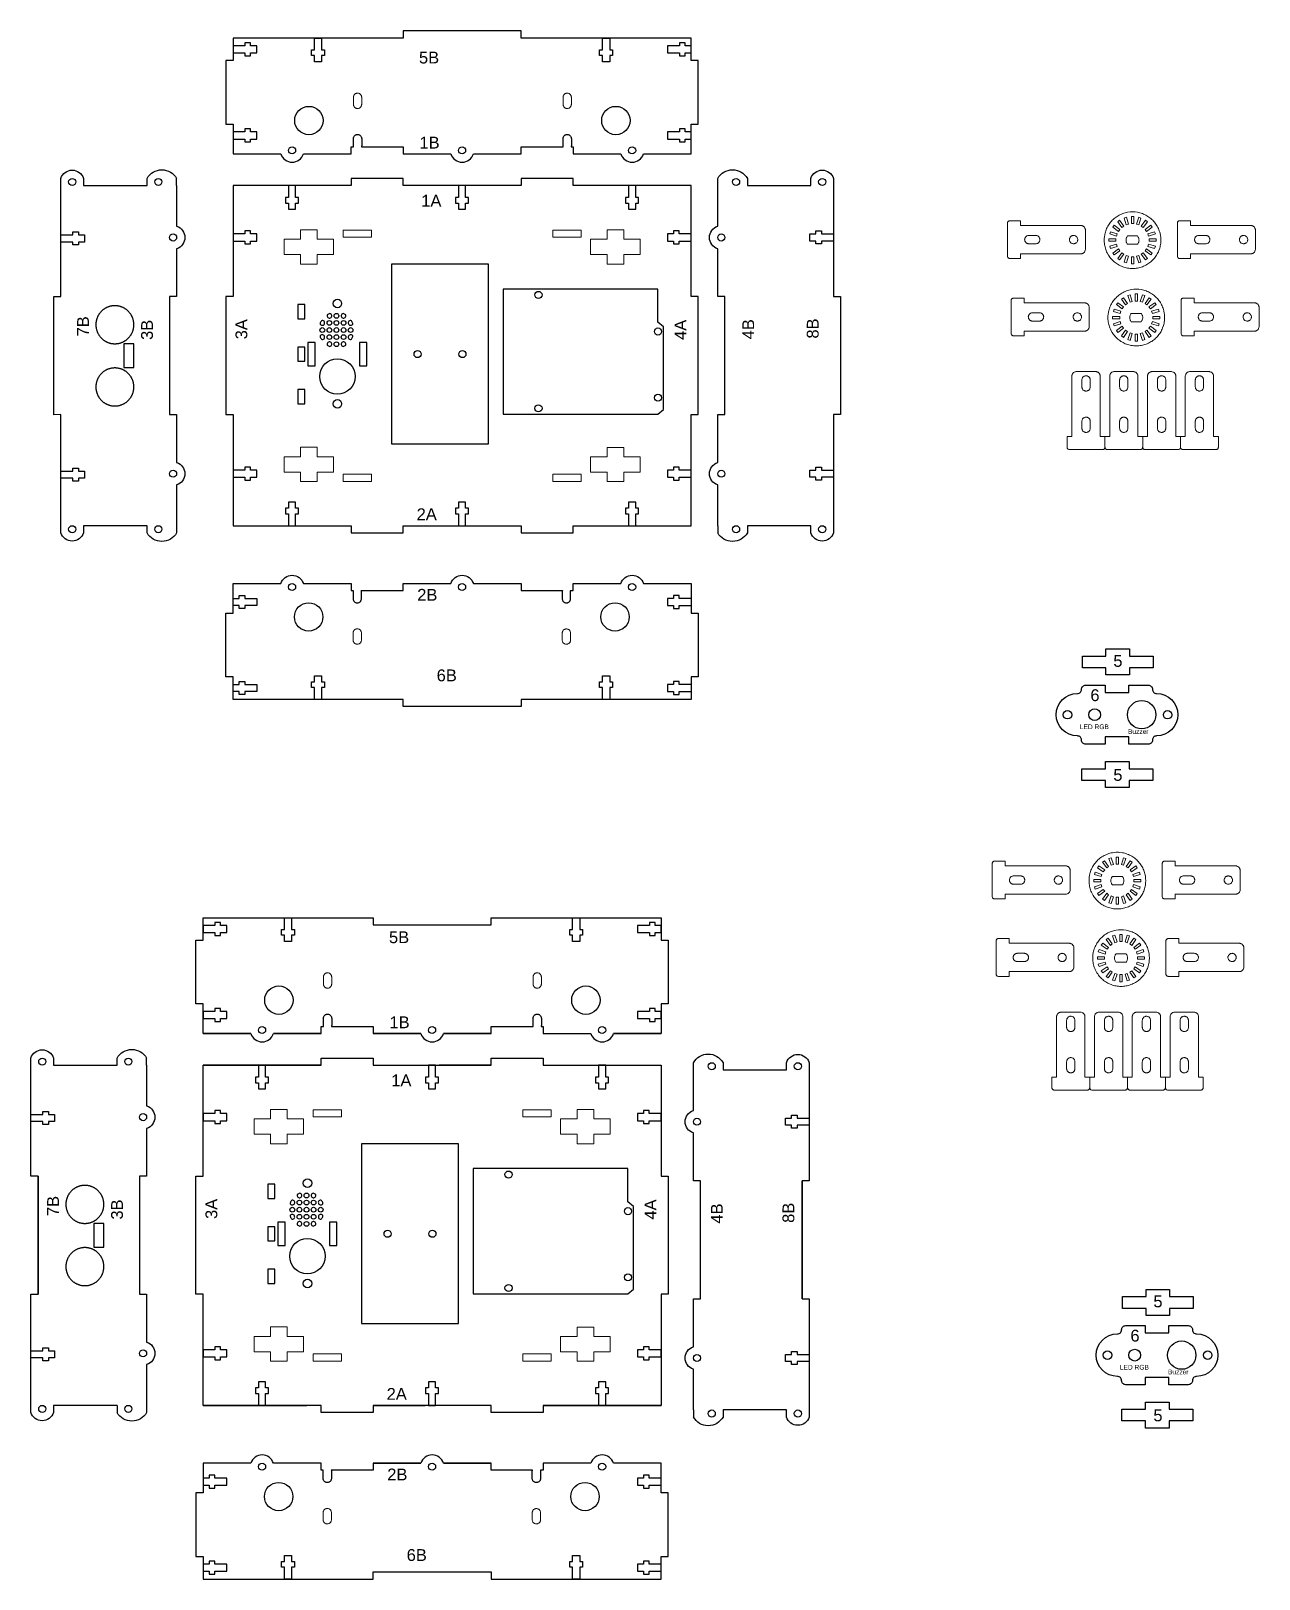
# Model space of a CAD drawing. Header units: millimetres. Extents: x -1479 to 8457, y 1606 to 10461.
# Drawn here: x 2440 to 2960, y 1606 to 2261 of the extents above; entities that cross this region are included whole.
import ezdxf

# ---------------------------------------------------------------- set-up
doc = ezdxf.new("R2010")
doc.units = ezdxf.units.MM
doc.layers.add('Layer 1', color=7, linetype='Continuous')
doc.layers.add('Make2D$visible$lines', color=7, linetype='Continuous', true_color=0x000000)
doc.styles.get("Standard").update_dxf_attribs({"font": 'Arial.ttf'})

msp = doc.modelspace()

# ---------------------------------------------------------------- texts
at = {"color": 5, "attachment_point": 1}
for s, width, gutter_width, insert, char_height in [('5B', 24.59582, 12.5, (2604.424, 2252.013), 5), ('1B', 24.59582, 12.5, (2604.626, 2216.017), 5), ('1A', 24.59582, 12.5, (2605.38, 2191.427), 5), ('2A', 24.59582, 12.5, (2603.429, 2058.717), 5), ('2B', 24.59582, 12.5, (2603.684, 2024.618), 5), ('6B', 24.59582, 12.5, (2611.907, 1990.528), 5), ('{\\H4x;LED RGB}', 22.21991, 1, (2884.305, 1967.268), 0.5), ('{\\H4x;Buzzer}', 22.21991, 1, (2904.67, 1965.267), 0.5), ('5B', 24.59582, 12.5, (2591.724, 1879.683), 5), ('1B', 24.59582, 12.5, (2591.926, 1843.687), 5), ('1A', 24.59582, 12.5, (2592.68, 1819.097), 5), ('{\\H4x;LED RGB}', 22.21991, 1, (2901.257, 1696.183), 0.5), ('{\\H4x;Buzzer}', 22.21991, 1, (2921.621, 1694.182), 0.5), ('2A', 24.59582, 12.5, (2590.729, 1686.387), 5), ('2B', 24.59582, 12.5, (2590.984, 1652.288), 5), ('6B', 24.59582, 12.5, (2599.208, 1618.198), 5)]:
    msp.add_mtext_dynamic_manual_height_columns(s, width=width, gutter_width=gutter_width, heights=[0], dxfattribs=dict(at, insert=insert, char_height=char_height))
at = {"color": 5, "char_height": 5, "attachment_point": 1, "rotation": 90}
for s, insert in [('7B', (2459.646, 2131.5)), ('3B', (2486.747, 2130.005)), ('3A', (2526.718, 2130.26)), ('4A', (2712.643, 2130.005)), ('4B', (2741.361, 2130.26)), ('8B', (2768.659, 2130.572)), ('7B', (2446.947, 1759.17)), ('3B', (2474.048, 1757.675)), ('3A', (2514.019, 1757.93)), ('4A', (2699.944, 1757.675)), ('4B', (2728.07, 1755.979)), ('8B', (2758.368, 1756.292))]:
    msp.add_mtext_dynamic_manual_height_columns(s, width=24.59582, gutter_width=12.5, heights=[0], dxfattribs=dict(at, insert=insert))
at = {"char_height": 5, "attachment_point": 1}
for s, insert in [('{\\C5;5}', (2898.469, 1996.647)), ('{\\C5;6}', (2888.749, 1982.141)), ('{\\C5;5}', (2898.469, 1948.389)), ('{\\C5;5}', (2915.42, 1725.562)), ('{\\C5;6}', (2905.7, 1711.057)), ('{\\C5;5}', (2915.42, 1677.304))]:
    msp.add_mtext_dynamic_manual_height_columns(s, width=11.91563, gutter_width=1, heights=[0], dxfattribs=dict(at, insert=insert))

# ---------------------------------------------------------------- linework, layer by layer
at = {"color": 242, "true_color": 0xcd2027}
for p, q in [((2501.799, 2195.376), (2501.799, 2198.376)), ((2730.94, 2195.376), (2730.94, 2198.376)), ((2501.799, 2051.376), (2501.799, 2048.376)), ((2730.94, 2051.376), (2730.94, 2048.376)), ((2476.56, 1823.046), (2476.56, 1826.046)), ((2489.099, 1823.046), (2489.099, 1826.046)), ((2476.56, 1679.046), (2476.56, 1676.046)), ((2489.099, 1679.046), (2489.099, 1676.046))]:
    msp.add_line(p, q, dxfattribs=at)
at = {"color": 240, "true_color": 0xed1f24}
msp.add_line((2605.221, 1836.398), (2584.991, 1836.398), dxfattribs=at)
at = {"color": 1}
for p, q in [((2720.649, 1821.095), (2720.649, 1824.095)), ((2720.649, 1677.095), (2720.649, 1674.095))]:
    msp.add_line(p, q, dxfattribs=at)
at = {"color": 240, "true_color": 0xed1f24}
for points in [[(2555.46, 2208.728), (2575.69, 2208.728), (2575.69, 2211.728), (2576.72, 2211.728), (2576.697, 2211.797), (2576.661, 2212.008), (2576.626, 2212.22), (2576.626, 2215.219), (2576.661, 2215.43), (2576.697, 2215.642), (2576.767, 2215.854), (2576.838, 2216.03), (2576.943, 2216.206), (2577.085, 2216.383), (2577.226, 2216.524), (2577.402, 2216.665), (2577.578, 2216.771), (2577.79, 2216.841), (2577.967, 2216.912), (2578.178, 2216.947), (2578.39, 2216.983), (2578.602, 2216.947), (2578.813, 2216.912), (2579.025, 2216.841), (2579.201, 2216.771), (2579.378, 2216.665), (2579.554, 2216.524), (2579.695, 2216.383), (2579.836, 2216.206), (2579.942, 2216.03), (2580.013, 2215.854), (2580.083, 2215.642), (2580.118, 2215.43), (2580.154, 2215.219), (2580.154, 2212.22), (2580.118, 2212.008), (2580.083, 2211.797), (2580.06, 2211.728), (2597.69, 2211.728), (2597.69, 2208.728), (2617.921, 2208.728, 0.7337994), (2627.46, 2208.728), (2647.69, 2208.728), (2647.69, 2211.728), (2665.52, 2211.728), (2665.497, 2211.797), (2665.461, 2212.008), (2665.426, 2212.22), (2665.426, 2215.219), (2665.461, 2215.43), (2665.497, 2215.642), (2665.567, 2215.854), (2665.638, 2216.03), (2665.743, 2216.206), (2665.885, 2216.383), (2666.026, 2216.524), (2666.202, 2216.665), (2666.378, 2216.771), (2666.59, 2216.841), (2666.767, 2216.912), (2666.978, 2216.947), (2667.19, 2216.983), (2667.402, 2216.947), (2667.613, 2216.912), (2667.825, 2216.841), (2668.001, 2216.771), (2668.178, 2216.665), (2668.354, 2216.524), (2668.495, 2216.383), (2668.636, 2216.206), (2668.742, 2216.03), (2668.813, 2215.854), (2668.883, 2215.642), (2668.918, 2215.43), (2668.954, 2215.219), (2668.954, 2212.22), (2668.918, 2212.008), (2668.883, 2211.797), (2668.86, 2211.728), (2669.69, 2211.728), (2669.69, 2208.728), (2689.921, 2208.728, 0.7337994), (2699.46, 2208.728), (2719.69, 2208.728), (2719.69, 2221.321), (2722.69, 2221.321), (2722.69, 2248.242), (2719.69, 2248.242), (2719.69, 2257.781), (2647.69, 2257.781), (2647.69, 2260.781), (2597.69, 2260.781), (2597.69, 2257.781), (2525.69, 2257.781), (2525.69, 2248.242), (2522.69, 2248.242), (2522.69, 2221.321), (2525.69, 2221.321), (2525.69, 2208.728), (2545.921, 2208.728, 0.7337994)], [(2627.46, 2026.916), (2647.69, 2026.916), (2647.69, 2023.916), (2665.175, 2023.916), (2665.152, 2023.847), (2665.117, 2023.636), (2665.082, 2023.424), (2665.082, 2020.425), (2665.117, 2020.214), (2665.152, 2020.002), (2665.223, 2019.79), (2665.293, 2019.614), (2665.399, 2019.438), (2665.54, 2019.261), (2665.681, 2019.12), (2665.858, 2018.979), (2666.034, 2018.873), (2666.211, 2018.803), (2666.422, 2018.732), (2666.634, 2018.697), (2666.846, 2018.661), (2667.057, 2018.697), (2667.269, 2018.732), (2667.445, 2018.803), (2667.657, 2018.873), (2667.833, 2018.979), (2668.01, 2019.12), (2668.151, 2019.261), (2668.292, 2019.438), (2668.398, 2019.614), (2668.468, 2019.79), (2668.539, 2020.002), (2668.574, 2020.214), (2668.609, 2020.425), (2668.609, 2023.424), (2668.574, 2023.636), (2668.539, 2023.847), (2668.516, 2023.916), (2669.69, 2023.916), (2669.69, 2026.916), (2689.921, 2026.916, -0.7337994), (2699.46, 2026.916), (2719.69, 2026.916), (2719.69, 2014.324), (2722.69, 2014.324), (2722.69, 1987.402), (2719.69, 1987.402), (2719.69, 1977.863), (2647.69, 1977.863), (2647.69, 1974.863), (2597.69, 1974.863), (2597.69, 1977.863), (2525.69, 1977.863), (2525.69, 1987.402), (2522.69, 1987.402), (2522.69, 2014.324), (2525.69, 2014.324), (2525.69, 2026.916), (2545.921, 2026.916, -0.7337994), (2555.46, 2026.916), (2575.69, 2026.916), (2575.69, 2023.916), (2576.619, 2023.916), (2576.615, 2023.904), (2576.579, 2023.692), (2576.544, 2023.48), (2576.544, 2020.482), (2576.579, 2020.27), (2576.615, 2020.058), (2576.685, 2019.847), (2576.756, 2019.67), (2576.862, 2019.494), (2577.003, 2019.318), (2577.144, 2019.176), (2577.32, 2019.035), (2577.497, 2018.929), (2577.673, 2018.859), (2577.885, 2018.788), (2578.096, 2018.753), (2578.308, 2018.718), (2578.52, 2018.753), (2578.731, 2018.788), (2578.908, 2018.859), (2579.119, 2018.929), (2579.296, 2019.035), (2579.472, 2019.176), (2579.613, 2019.318), (2579.754, 2019.494), (2579.86, 2019.67), (2579.931, 2019.847), (2580.001, 2020.058), (2580.037, 2020.27), (2580.072, 2020.482), (2580.072, 2023.48), (2580.037, 2023.692), (2580.001, 2023.904), (2579.997, 2023.916), (2597.69, 2023.916), (2597.69, 2026.916), (2617.921, 2026.916, -0.7337994)], [(2905.026, 1958.882), (2905.026, 1961.982), (2895.026, 1961.982), (2895.026, 1958.882), (2886.776, 1958.882, -0.4142136), (2885.026, 1960.632, 0.4142136), (2883.276, 1962.382, -1), (2883.276, 1980.382, 0.4142136), (2885.026, 1982.132, -0.4142136), (2886.776, 1983.882), (2895.026, 1983.882), (2895.026, 1980.782), (2905.026, 1980.782), (2905.026, 1983.882), (2913.276, 1983.882, -0.4142136), (2915.026, 1982.132, 0.4142136), (2916.776, 1980.382, -1), (2916.776, 1962.382, 0.4142136), (2915.026, 1960.632, -0.4142136), (2913.276, 1958.882)], [(2921.977, 1687.797), (2921.977, 1690.897), (2911.977, 1690.897), (2911.977, 1687.797), (2903.727, 1687.797, -0.4142136), (2901.977, 1689.547, 0.4142136), (2900.227, 1691.297, -1), (2900.227, 1709.297, 0.4142136), (2901.977, 1711.047, -0.4142136), (2903.727, 1712.797), (2911.977, 1712.797), (2911.977, 1709.697), (2921.977, 1709.697), (2921.977, 1712.797), (2930.227, 1712.797, -0.4142136), (2931.977, 1711.047, 0.4142136), (2933.727, 1709.297, -1), (2933.727, 1691.297, 0.4142136), (2931.977, 1689.547, -0.4142136), (2930.227, 1687.797)]]:
    msp.add_lwpolyline(points, format="xyb", close=True, dxfattribs=at)
for points in [[(2525.69, 2254.511), (2525.69, 2251.511), (2530.719, 2251.511), (2530.719, 2250.261), (2533.119, 2250.261), (2533.119, 2251.511), (2535.69, 2251.511), (2535.69, 2254.511), (2533.119, 2254.511), (2533.119, 2255.761), (2530.719, 2255.761), (2530.719, 2254.511)], [(2560.19, 2257.781), (2563.19, 2257.781), (2563.19, 2252.752), (2564.44, 2252.752), (2564.44, 2250.352), (2563.19, 2250.352), (2563.19, 2247.781), (2560.19, 2247.781), (2560.19, 2250.352), (2558.94, 2250.352), (2558.94, 2252.752), (2560.19, 2252.752)], [(2682.19, 2257.781), (2685.19, 2257.781), (2685.19, 2252.752), (2686.44, 2252.752), (2686.44, 2250.352), (2685.19, 2250.352), (2685.19, 2247.781), (2682.19, 2247.781), (2682.19, 2250.352), (2680.94, 2250.352), (2680.94, 2252.752), (2682.19, 2252.752)], [(2709.69, 2254.511), (2709.69, 2251.511), (2714.719, 2251.511), (2714.719, 2250.261), (2717.119, 2250.261), (2717.119, 2251.511), (2719.69, 2251.511), (2719.69, 2254.511), (2717.119, 2254.511), (2717.119, 2255.761), (2714.719, 2255.761), (2714.719, 2254.511)], [(2709.69, 2218.051), (2709.69, 2215.051), (2714.719, 2215.051), (2714.719, 2213.801), (2717.119, 2213.801), (2717.119, 2215.051), (2719.69, 2215.051), (2719.69, 2218.051), (2717.119, 2218.051), (2717.119, 2219.301), (2714.719, 2219.301), (2714.719, 2218.051)], [(2597.69, 2198.322), (2575.69, 2198.322), (2575.69, 2195.322), (2525.69, 2195.322), (2525.69, 2148.376), (2522.69, 2148.376), (2522.69, 2098.376), (2525.69, 2098.376), (2525.69, 2051.376), (2575.69, 2051.376), (2575.69, 2048.376), (2597.69, 2048.376), (2597.69, 2051.376), (2647.69, 2051.376), (2647.69, 2048.376), (2669.69, 2048.376), (2669.69, 2051.376), (2719.69, 2051.376), (2719.69, 2098.376), (2722.69, 2098.376), (2722.69, 2148.376), (2719.69, 2148.376), (2719.69, 2195.322), (2669.69, 2195.322), (2669.69, 2198.322), (2647.69, 2198.322), (2647.69, 2195.322), (2597.69, 2195.322)], [(2479.375, 2128.416), (2479.375, 2118.335), (2483.6, 2118.335), (2483.6, 2128.416)], [(2512.991, 1882.181), (2512.991, 1879.181), (2518.02, 1879.181), (2518.02, 1877.931), (2520.42, 1877.931), (2520.42, 1879.181), (2522.991, 1879.181), (2522.991, 1882.181), (2520.42, 1882.181), (2520.42, 1883.431), (2518.02, 1883.431), (2518.02, 1882.181)], [(2547.491, 1885.451), (2550.491, 1885.451), (2550.491, 1880.422), (2551.741, 1880.422), (2551.741, 1878.022), (2550.491, 1878.022), (2550.491, 1875.451), (2547.491, 1875.451), (2547.491, 1878.022), (2546.241, 1878.022), (2546.241, 1880.422), (2547.491, 1880.422)], [(2669.491, 1885.451), (2672.491, 1885.451), (2672.491, 1880.422), (2673.741, 1880.422), (2673.741, 1878.022), (2672.491, 1878.022), (2672.491, 1875.451), (2669.491, 1875.451), (2669.491, 1878.022), (2668.241, 1878.022), (2668.241, 1880.422), (2669.491, 1880.422)], [(2696.991, 1882.181), (2696.991, 1879.181), (2702.02, 1879.181), (2702.02, 1877.931), (2704.42, 1877.931), (2704.42, 1879.181), (2706.991, 1879.181), (2706.991, 1882.181), (2704.42, 1882.181), (2704.42, 1883.431), (2702.02, 1883.431), (2702.02, 1882.181)], [(2512.991, 1845.721), (2512.991, 1842.721), (2518.02, 1842.721), (2518.02, 1841.471), (2520.42, 1841.471), (2520.42, 1842.721), (2522.991, 1842.721), (2522.991, 1845.721), (2520.42, 1845.721), (2520.42, 1846.971), (2518.02, 1846.971), (2518.02, 1845.721)], [(2696.991, 1845.721), (2696.991, 1842.721), (2702.02, 1842.721), (2702.02, 1841.471), (2704.42, 1841.471), (2704.42, 1842.721), (2706.991, 1842.721), (2706.991, 1845.721), (2704.42, 1845.721), (2704.42, 1846.971), (2702.02, 1846.971), (2702.02, 1845.721)], [(2512.991, 1836.398), (2533.221, 1836.398)], [(2634.991, 1836.398), (2614.76, 1836.398)], [(2539.491, 1822.992), (2536.491, 1822.992), (2536.491, 1817.963), (2535.241, 1817.963), (2535.241, 1815.563), (2536.491, 1815.563), (2536.491, 1812.992), (2539.491, 1812.992), (2539.491, 1815.563), (2540.741, 1815.563), (2540.741, 1817.963), (2539.491, 1817.963)], [(2611.491, 1822.992), (2608.491, 1822.992), (2608.491, 1817.963), (2607.241, 1817.963), (2607.241, 1815.563), (2608.491, 1815.563), (2608.491, 1812.992), (2611.491, 1812.992), (2611.491, 1815.563), (2612.741, 1815.563), (2612.741, 1817.963), (2611.491, 1817.963)], [(2683.491, 1822.992), (2680.491, 1822.992), (2680.491, 1817.963), (2679.241, 1817.963), (2679.241, 1815.563), (2680.491, 1815.563), (2680.491, 1812.992), (2683.491, 1812.992), (2683.491, 1815.563), (2684.741, 1815.563), (2684.741, 1817.963), (2683.491, 1817.963)], [(2440.099, 1799.123), (2440.099, 1802.123), (2445.128, 1802.123), (2445.128, 1803.373), (2447.528, 1803.373), (2447.528, 1802.123), (2450.099, 1802.123), (2450.099, 1799.123), (2447.528, 1799.123), (2447.528, 1797.873), (2445.128, 1797.873), (2445.128, 1799.123)], [(2512.991, 1802.546), (2512.991, 1799.546), (2518.02, 1799.546), (2518.02, 1798.296), (2520.42, 1798.296), (2520.42, 1799.546), (2522.991, 1799.546), (2522.991, 1802.546), (2520.42, 1802.546), (2520.42, 1803.796), (2518.02, 1803.796), (2518.02, 1802.546)], [(2706.991, 1799.546), (2706.991, 1802.546), (2701.962, 1802.546), (2701.962, 1803.796), (2699.562, 1803.796), (2699.562, 1802.546), (2696.991, 1802.546), (2696.991, 1799.546), (2699.562, 1799.546), (2699.562, 1798.296), (2701.962, 1798.296), (2701.962, 1799.546)], [(2769.649, 1800.595), (2769.649, 1797.595), (2764.62, 1797.595), (2764.62, 1796.345), (2762.22, 1796.345), (2762.22, 1797.595), (2759.649, 1797.595), (2759.649, 1800.595), (2762.22, 1800.595), (2762.22, 1801.845), (2764.62, 1801.845), (2764.62, 1800.595)], [(2466.676, 1756.086), (2466.676, 1746.005), (2470.9, 1746.005), (2470.9, 1756.086)], [(2512.991, 1702.546), (2512.991, 1699.546), (2518.02, 1699.546), (2518.02, 1698.296), (2520.42, 1698.296), (2520.42, 1699.546), (2522.991, 1699.546), (2522.991, 1702.546), (2520.42, 1702.546), (2520.42, 1703.796), (2518.02, 1703.796), (2518.02, 1702.546)], [(2706.991, 1699.546), (2706.991, 1702.546), (2701.962, 1702.546), (2701.962, 1703.796), (2699.562, 1703.796), (2699.562, 1702.546), (2696.991, 1702.546), (2696.991, 1699.546), (2699.562, 1699.546), (2699.562, 1698.296), (2701.962, 1698.296), (2701.962, 1699.546)], [(2440.099, 1699.123), (2440.099, 1702.123), (2445.128, 1702.123), (2445.128, 1703.373), (2447.528, 1703.373), (2447.528, 1702.123), (2450.099, 1702.123), (2450.099, 1699.123), (2447.528, 1699.123), (2447.528, 1697.873), (2445.128, 1697.873), (2445.128, 1699.123)], [(2769.649, 1700.595), (2769.649, 1697.595), (2764.62, 1697.595), (2764.62, 1696.345), (2762.22, 1696.345), (2762.22, 1697.595), (2759.649, 1697.595), (2759.649, 1700.595), (2762.22, 1700.595), (2762.22, 1701.845), (2764.62, 1701.845), (2764.62, 1700.595)], [(2536.491, 1679.046), (2539.491, 1679.046), (2539.491, 1684.075), (2540.741, 1684.075), (2540.741, 1686.475), (2539.491, 1686.475), (2539.491, 1689.046), (2536.491, 1689.046), (2536.491, 1686.475), (2535.241, 1686.475), (2535.241, 1684.075), (2536.491, 1684.075)], [(2608.491, 1679.046), (2611.491, 1679.046), (2611.491, 1684.075), (2612.741, 1684.075), (2612.741, 1686.475), (2611.491, 1686.475), (2611.491, 1689.046), (2608.491, 1689.046), (2608.491, 1686.475), (2607.241, 1686.475), (2607.241, 1684.075), (2608.491, 1684.075)], [(2680.491, 1679.046), (2683.491, 1679.046), (2683.491, 1684.075), (2684.741, 1684.075), (2684.741, 1686.475), (2683.491, 1686.475), (2683.491, 1689.046), (2680.491, 1689.046), (2680.491, 1686.475), (2679.241, 1686.475), (2679.241, 1684.075), (2680.491, 1684.075)], [(2522.991, 1645.263), (2522.991, 1648.263), (2517.962, 1648.263), (2517.962, 1649.513), (2515.562, 1649.513), (2515.562, 1648.263), (2512.991, 1648.263), (2512.991, 1645.263), (2515.562, 1645.263), (2515.562, 1644.013), (2517.962, 1644.013), (2517.962, 1645.263)], [(2706.991, 1645.263), (2706.991, 1648.263), (2701.962, 1648.263), (2701.962, 1649.513), (2699.562, 1649.513), (2699.562, 1648.263), (2696.991, 1648.263), (2696.991, 1645.263), (2699.562, 1645.263), (2699.562, 1644.013), (2701.962, 1644.013), (2701.962, 1645.263)], [(2522.991, 1608.803), (2522.991, 1611.803), (2517.962, 1611.803), (2517.962, 1613.053), (2515.562, 1613.053), (2515.562, 1611.803), (2512.991, 1611.803), (2512.991, 1608.803), (2515.562, 1608.803), (2515.562, 1607.553), (2517.962, 1607.553), (2517.962, 1608.803)], [(2550.491, 1605.533), (2547.491, 1605.533), (2547.491, 1610.562), (2546.241, 1610.562), (2546.241, 1612.962), (2547.491, 1612.962), (2547.491, 1615.533), (2550.491, 1615.533), (2550.491, 1612.962), (2551.741, 1612.962), (2551.741, 1610.562), (2550.491, 1610.562)], [(2672.491, 1605.533), (2669.491, 1605.533), (2669.491, 1610.562), (2668.241, 1610.562), (2668.241, 1612.962), (2669.491, 1612.962), (2669.491, 1615.533), (2672.491, 1615.533), (2672.491, 1612.962), (2673.741, 1612.962), (2673.741, 1610.562), (2672.491, 1610.562)], [(2706.991, 1608.803), (2706.991, 1611.803), (2701.962, 1611.803), (2701.962, 1613.053), (2699.562, 1613.053), (2699.562, 1611.803), (2696.991, 1611.803), (2696.991, 1608.803), (2699.562, 1608.803), (2699.562, 1607.553), (2701.962, 1607.553), (2701.962, 1608.803)]]:
    msp.add_lwpolyline(points, close=True, dxfattribs=at)
for points in [[(2525.69, 2215.051), (2530.719, 2215.051), (2530.719, 2213.801), (2533.119, 2213.801), (2533.119, 2215.051), (2535.69, 2215.051), (2535.69, 2218.051), (2533.119, 2218.051), (2533.119, 2219.301), (2530.719, 2219.301), (2530.719, 2218.051), (2525.69, 2218.051)], [(2549.19, 2195.322), (2549.19, 2190.293), (2547.94, 2190.293), (2547.94, 2187.893), (2549.19, 2187.893), (2549.19, 2185.322), (2552.19, 2185.322), (2552.19, 2187.893), (2553.44, 2187.893), (2553.44, 2190.293), (2552.19, 2190.293), (2552.19, 2195.322)], [(2621.19, 2195.322), (2621.19, 2190.293), (2619.94, 2190.293), (2619.94, 2187.893), (2621.19, 2187.893), (2621.19, 2185.322), (2624.19, 2185.322), (2624.19, 2187.893), (2625.44, 2187.893), (2625.44, 2190.293), (2624.19, 2190.293), (2624.19, 2195.322)], [(2693.19, 2195.322), (2693.19, 2190.293), (2691.94, 2190.293), (2691.94, 2187.893), (2693.19, 2187.893), (2693.19, 2185.322), (2696.19, 2185.322), (2696.19, 2187.893), (2697.44, 2187.893), (2697.44, 2190.293), (2696.19, 2190.293), (2696.19, 2195.322)], [(2452.799, 2174.453), (2457.828, 2174.453), (2457.828, 2175.703), (2460.228, 2175.703), (2460.228, 2174.453), (2462.799, 2174.453), (2462.799, 2171.453), (2460.228, 2171.453), (2460.228, 2170.203), (2457.828, 2170.203), (2457.828, 2171.453), (2452.799, 2171.453)], [(2525.69, 2171.876), (2530.719, 2171.876), (2530.719, 2170.626), (2533.119, 2170.626), (2533.119, 2171.876), (2535.69, 2171.876), (2535.69, 2174.876), (2533.119, 2174.876), (2533.119, 2176.126), (2530.719, 2176.126), (2530.719, 2174.876), (2525.69, 2174.876)], [(2719.69, 2174.876), (2714.662, 2174.876), (2714.662, 2176.126), (2712.262, 2176.126), (2712.262, 2174.876), (2709.69, 2174.876), (2709.69, 2171.876), (2712.262, 2171.876), (2712.262, 2170.626), (2714.662, 2170.626), (2714.662, 2171.876), (2719.69, 2171.876)], [(2779.94, 2171.876), (2774.911, 2171.876), (2774.911, 2170.626), (2772.511, 2170.626), (2772.511, 2171.876), (2769.94, 2171.876), (2769.94, 2174.876), (2772.511, 2174.876), (2772.511, 2176.126), (2774.911, 2176.126), (2774.911, 2174.876), (2779.94, 2174.876)], [(2553.094, 2138.97), (2556.093, 2138.97), (2556.093, 2144.97), (2553.091, 2144.97), (2553.089, 2138.97)], [(2553.097, 2120.971), (2556.096, 2120.971), (2556.096, 2126.97), (2553.094, 2126.97), (2553.092, 2120.971)], [(2557.38, 2118.971), (2560.48, 2118.971), (2560.48, 2128.971), (2557.38, 2128.971), (2557.38, 2118.971)], [(2579.28, 2118.971), (2582.38, 2118.971), (2582.38, 2128.971), (2579.28, 2128.971), (2579.28, 2118.971)], [(2553.097, 2102.971), (2556.096, 2102.971), (2556.096, 2108.971), (2553.094, 2108.971), (2553.092, 2102.971)], [(2452.799, 2074.453), (2457.828, 2074.453), (2457.828, 2075.703), (2460.228, 2075.703), (2460.228, 2074.453), (2462.799, 2074.453), (2462.799, 2071.453), (2460.228, 2071.453), (2460.228, 2070.203), (2457.828, 2070.203), (2457.828, 2071.453), (2452.799, 2071.453)], [(2525.69, 2071.876), (2530.719, 2071.876), (2530.719, 2070.626), (2533.119, 2070.626), (2533.119, 2071.876), (2535.69, 2071.876), (2535.69, 2074.876), (2533.119, 2074.876), (2533.119, 2076.126), (2530.719, 2076.126), (2530.719, 2074.876), (2525.69, 2074.876)], [(2719.69, 2074.876), (2714.662, 2074.876), (2714.662, 2076.126), (2712.262, 2076.126), (2712.262, 2074.876), (2709.69, 2074.876), (2709.69, 2071.876), (2712.262, 2071.876), (2712.262, 2070.626), (2714.662, 2070.626), (2714.662, 2071.876), (2719.69, 2071.876)], [(2779.94, 2071.876), (2774.911, 2071.876), (2774.911, 2070.626), (2772.511, 2070.626), (2772.511, 2071.876), (2769.94, 2071.876), (2769.94, 2074.876), (2772.511, 2074.876), (2772.511, 2076.126), (2774.911, 2076.126), (2774.911, 2074.876), (2779.94, 2074.876)], [(2552.19, 2051.376), (2552.19, 2056.405), (2553.44, 2056.405), (2553.44, 2058.805), (2552.19, 2058.805), (2552.19, 2061.376), (2549.19, 2061.376), (2549.19, 2058.805), (2547.94, 2058.805), (2547.94, 2056.405), (2549.19, 2056.405), (2549.19, 2051.376)], [(2624.19, 2051.376), (2624.19, 2056.405), (2625.44, 2056.405), (2625.44, 2058.805), (2624.19, 2058.805), (2624.19, 2061.376), (2621.19, 2061.376), (2621.19, 2058.805), (2619.94, 2058.805), (2619.94, 2056.405), (2621.19, 2056.405), (2621.19, 2051.376)], [(2696.19, 2051.376), (2696.19, 2056.405), (2697.44, 2056.405), (2697.44, 2058.805), (2696.19, 2058.805), (2696.19, 2061.376), (2693.19, 2061.376), (2693.19, 2058.805), (2691.94, 2058.805), (2691.94, 2056.405), (2693.19, 2056.405), (2693.19, 2051.376)], [(2525.69, 2020.593), (2528.262, 2020.593), (2528.262, 2021.843), (2530.662, 2021.843), (2530.662, 2020.593), (2535.69, 2020.593), (2535.69, 2017.593), (2530.662, 2017.593), (2530.662, 2016.343), (2528.262, 2016.343), (2528.262, 2017.593), (2525.69, 2017.593)], [(2719.69, 2020.593), (2714.662, 2020.593), (2714.662, 2021.843), (2712.262, 2021.843), (2712.262, 2020.593), (2709.69, 2020.593), (2709.69, 2017.593), (2712.262, 2017.593), (2712.262, 2016.343), (2714.662, 2016.343), (2714.662, 2017.593), (2719.69, 2017.593)], [(2885.355, 1996.195), (2895.355, 1996.195), (2895.355, 1999.195), (2905.355, 1999.195), (2905.355, 1996.195), (2915.355, 1996.195), (2915.355, 1991.195), (2905.355, 1991.195), (2905.355, 1988.195), (2895.355, 1988.195), (2895.355, 1991.195), (2885.355, 1991.195), (2885.355, 1996.195)], [(2560.19, 1977.863), (2560.19, 1982.892), (2558.94, 1982.892), (2558.94, 1985.292), (2560.19, 1985.292), (2560.19, 1987.863), (2563.19, 1987.863), (2563.19, 1985.292), (2564.44, 1985.292), (2564.44, 1982.892), (2563.19, 1982.892), (2563.19, 1977.863)], [(2682.19, 1977.863), (2682.19, 1982.892), (2680.94, 1982.892), (2680.94, 1985.292), (2682.19, 1985.292), (2682.19, 1987.863), (2685.19, 1987.863), (2685.19, 1985.292), (2686.44, 1985.292), (2686.44, 1982.892), (2685.19, 1982.892), (2685.19, 1977.863)], [(2525.69, 1984.133), (2528.262, 1984.133), (2528.262, 1985.383), (2530.662, 1985.383), (2530.662, 1984.133), (2535.69, 1984.133), (2535.69, 1981.133), (2530.662, 1981.133), (2530.662, 1979.883), (2528.262, 1979.883), (2528.262, 1981.133), (2525.69, 1981.133)], [(2719.69, 1984.133), (2714.662, 1984.133), (2714.662, 1985.383), (2712.262, 1985.383), (2712.262, 1984.133), (2709.69, 1984.133), (2709.69, 1981.133), (2712.262, 1981.133), (2712.262, 1979.883), (2714.662, 1979.883), (2714.662, 1981.133), (2719.69, 1981.133)], [(2885.135, 1948.527), (2895.135, 1948.527), (2895.135, 1951.527), (2905.135, 1951.527), (2905.135, 1948.527), (2915.135, 1948.527), (2915.135, 1943.527), (2905.135, 1943.527), (2905.135, 1940.527), (2895.135, 1940.527), (2895.135, 1943.527), (2885.135, 1943.527), (2885.135, 1948.527)], [(2512.991, 1836.398), (2512.991, 1848.991), (2509.991, 1848.991), (2509.991, 1875.912), (2512.991, 1875.912), (2512.991, 1885.451), (2584.991, 1885.451), (2584.991, 1882.451), (2609.991, 1882.451), (2634.991, 1882.451), (2634.991, 1885.451), (2706.991, 1885.451), (2706.991, 1875.912), (2709.991, 1875.912), (2709.991, 1848.991), (2706.991, 1848.991), (2706.991, 1836.398)], [(2512.991, 1679.046), (2512.991, 1679.046), (2512.991, 1726.046), (2509.991, 1726.046), (2509.991, 1776.046), (2512.991, 1776.046), (2512.991, 1822.992), (2512.991, 1822.992)], [(2562.991, 1822.992), (2512.991, 1822.992), (2562.991, 1822.992), (2562.991, 1825.992), (2584.991, 1825.992), (2584.991, 1822.992), (2609.991, 1822.992), (2634.991, 1822.992), (2634.991, 1825.992), (2656.991, 1825.992), (2656.991, 1822.992), (2706.991, 1822.992), (2706.991, 1776.046), (2709.991, 1776.046), (2709.991, 1726.046), (2706.991, 1726.046), (2706.991, 1679.046)], [(2584.991, 1822.992), (2634.991, 1822.992), (2612.991, 1822.992)], [(2443.099, 1776.046), (2443.099, 1726.046)], [(2540.394, 1766.64), (2543.393, 1766.64), (2543.393, 1772.64), (2540.391, 1772.64), (2540.389, 1766.64)], [(2766.649, 1724.095), (2766.649, 1774.095)], [(2544.68, 1746.641), (2547.78, 1746.641), (2547.78, 1756.641), (2544.68, 1756.641), (2544.68, 1746.641)], [(2566.58, 1746.641), (2569.68, 1746.641), (2569.68, 1756.641), (2566.58, 1756.641), (2566.58, 1746.641)], [(2540.397, 1748.641), (2543.396, 1748.641), (2543.396, 1754.64), (2540.394, 1754.64), (2540.392, 1748.641)], [(2540.397, 1730.641), (2543.396, 1730.641), (2543.396, 1736.641), (2540.394, 1736.641), (2540.392, 1730.641)], [(2902.306, 1725.111), (2912.306, 1725.111), (2912.306, 1728.111), (2922.306, 1728.111), (2922.306, 1725.111), (2932.306, 1725.111), (2932.306, 1720.111), (2922.306, 1720.111), (2922.306, 1717.111), (2912.306, 1717.111), (2912.306, 1720.111), (2902.306, 1720.111), (2902.306, 1725.111)], [(2656.991, 1679.046), (2706.991, 1679.046), (2656.991, 1679.046), (2656.991, 1676.046), (2634.991, 1676.046), (2634.991, 1679.046), (2609.991, 1679.046), (2584.991, 1679.046), (2584.991, 1676.046), (2562.991, 1676.046), (2562.991, 1679.046), (2512.991, 1679.046), (2556.991, 1679.046)], [(2634.991, 1679.046), (2584.991, 1679.046), (2606.991, 1679.046)], [(2902.086, 1677.442), (2912.086, 1677.442), (2912.086, 1680.442), (2922.086, 1680.442), (2922.086, 1677.442), (2932.086, 1677.442), (2932.086, 1672.442), (2922.086, 1672.442), (2922.086, 1669.442), (2912.086, 1669.442), (2912.086, 1672.442), (2902.086, 1672.442), (2902.086, 1677.442)]]:
    msp.add_lwpolyline(points, dxfattribs=at)
for points in [[(2501.799, 2048.376, -0.5834312), (2489.26, 2048.376), (2489.26, 2051.376), (2462.338, 2051.376), (2462.338, 2048.376, -0.7337994), (2452.799, 2048.376), (2452.799, 2098.376), (2449.799, 2098.352), (2449.799, 2148.352), (2452.799, 2148.376), (2452.799, 2198.376, -0.7337994), (2462.338, 2198.376), (2462.338, 2195.376), (2489.26, 2195.376), (2489.26, 2198.376, -0.5834312), (2501.799, 2198.376)], [(2730.94, 2198.376, -0.5834312), (2743.479, 2198.376), (2743.479, 2195.376), (2770.4, 2195.376), (2770.4, 2198.376, -0.7337994), (2779.94, 2198.376), (2779.94, 2148.376), (2782.94, 2148.376), (2782.94, 2098.376), (2779.94, 2098.376), (2779.94, 2048.376, -0.7337994), (2770.4, 2048.376), (2770.4, 2051.376), (2743.479, 2051.376), (2743.479, 2048.376, -0.5834312), (2730.94, 2048.376)], [(2501.799, 2195.376), (2501.799, 2178.145, -0.7337994), (2501.799, 2168.606), (2501.799, 2148.376), (2498.799, 2148.376), (2498.799, 2098.376), (2501.799, 2098.376), (2501.799, 2078.145, -0.7337994), (2501.799, 2068.606), (2501.799, 2051.376)], [(2730.94, 2051.376), (2730.94, 2068.606, -0.7337994), (2730.94, 2078.145), (2730.94, 2098.376), (2733.94, 2098.376), (2733.94, 2148.376), (2730.94, 2148.376), (2730.94, 2168.606, -0.7337994), (2730.94, 2178.145), (2730.94, 2195.376)], [(2562.991, 1836.398), (2542.76, 1836.398), (2562.991, 1836.398), (2562.991, 1839.398), (2564.02, 1839.398), (2563.997, 1839.467), (2563.961, 1839.678), (2563.926, 1839.89), (2563.926, 1842.889), (2563.961, 1843.1), (2563.997, 1843.312), (2564.067, 1843.524), (2564.138, 1843.7), (2564.244, 1843.876), (2564.385, 1844.053), (2564.526, 1844.194), (2564.702, 1844.335), (2564.879, 1844.441), (2565.09, 1844.511), (2565.267, 1844.582), (2565.478, 1844.617), (2565.69, 1844.653), (2565.902, 1844.617), (2566.113, 1844.582), (2566.325, 1844.511), (2566.501, 1844.441), (2566.678, 1844.335), (2566.854, 1844.194), (2566.995, 1844.053), (2567.136, 1843.876), (2567.242, 1843.7), (2567.313, 1843.524), (2567.383, 1843.312), (2567.419, 1843.1), (2567.454, 1842.889), (2567.454, 1839.89), (2567.419, 1839.678), (2567.383, 1839.467), (2567.36, 1839.398), (2584.991, 1839.398), (2584.991, 1836.398), (2605.221, 1836.398, 0.7337994), (2614.76, 1836.398), (2634.991, 1836.398), (2634.991, 1839.398), (2652.82, 1839.398), (2652.797, 1839.467), (2652.761, 1839.678), (2652.726, 1839.89), (2652.726, 1842.889), (2652.761, 1843.1), (2652.797, 1843.312), (2652.867, 1843.524), (2652.938, 1843.7), (2653.044, 1843.876), (2653.185, 1844.053), (2653.326, 1844.194), (2653.502, 1844.335), (2653.679, 1844.441), (2653.89, 1844.511), (2654.067, 1844.582), (2654.278, 1844.617), (2654.49, 1844.653), (2654.702, 1844.617), (2654.913, 1844.582), (2655.125, 1844.511), (2655.301, 1844.441), (2655.478, 1844.335), (2655.654, 1844.194), (2655.795, 1844.053), (2655.936, 1843.876), (2656.042, 1843.7), (2656.113, 1843.524), (2656.183, 1843.312), (2656.219, 1843.1), (2656.254, 1842.889), (2656.254, 1839.89), (2656.219, 1839.678), (2656.183, 1839.467), (2656.16, 1839.398), (2656.991, 1839.398), (2656.991, 1836.398), (2677.221, 1836.398)], [(2662.991, 1836.398), (2677.221, 1836.398, 0.7337994), (2686.76, 1836.398), (2706.991, 1836.398), (2686.76, 1836.398)], [(2476.56, 1679.046), (2449.639, 1679.046), (2449.639, 1676.046, -0.7337994), (2440.099, 1676.046), (2440.099, 1676.046), (2440.099, 1726.046), (2443.099, 1726.046), (2443.099, 1776.046), (2440.099, 1776.046), (2440.099, 1826.046), (2440.099, 1826.046, -0.7337994), (2449.639, 1826.046), (2449.639, 1823.046), (2476.56, 1823.046)], [(2476.56, 1826.046, -0.5834312), (2489.099, 1826.046)], [(2489.099, 1823.046), (2489.099, 1805.815, -0.7337994), (2489.099, 1796.276), (2489.099, 1776.046), (2486.099, 1776.046), (2486.099, 1726.046), (2489.099, 1726.046), (2489.099, 1705.815, -0.7337994), (2489.099, 1696.276), (2489.099, 1679.046)], [(2489.099, 1676.046, -0.5834312), (2476.56, 1676.046)], [(2614.76, 1654.586, 0.7337994), (2605.221, 1654.586), (2584.991, 1654.586), (2605.221, 1654.586), (2584.991, 1654.586), (2584.991, 1651.586), (2567.297, 1651.586), (2567.302, 1651.574), (2567.337, 1651.362), (2567.372, 1651.15), (2567.372, 1648.152), (2567.337, 1647.94), (2567.302, 1647.728), (2567.231, 1647.517), (2567.161, 1647.34), (2567.055, 1647.164), (2566.914, 1646.988), (2566.772, 1646.846), (2566.596, 1646.705), (2566.42, 1646.599), (2566.208, 1646.529), (2566.032, 1646.458), (2565.82, 1646.423), (2565.608, 1646.388), (2565.397, 1646.423), (2565.185, 1646.458), (2564.973, 1646.529), (2564.797, 1646.599), (2564.621, 1646.705), (2564.444, 1646.846), (2564.303, 1646.988), (2564.162, 1647.164), (2564.056, 1647.34), (2563.986, 1647.517), (2563.915, 1647.728), (2563.88, 1647.94), (2563.844, 1648.152), (2563.844, 1651.15), (2563.88, 1651.362), (2563.915, 1651.574), (2563.919, 1651.586), (2562.991, 1651.586), (2562.991, 1654.586), (2542.76, 1654.586, 0.7337994), (2533.221, 1654.586), (2512.991, 1654.586), (2512.991, 1641.994), (2509.991, 1641.994), (2509.991, 1615.072), (2512.991, 1615.072), (2512.991, 1605.533), (2584.991, 1605.533), (2584.991, 1608.533), (2609.991, 1608.533), (2634.991, 1608.533), (2634.991, 1605.533), (2706.991, 1605.533), (2706.991, 1615.072), (2709.991, 1615.072), (2709.991, 1641.994), (2706.991, 1641.994), (2706.991, 1654.586), (2686.76, 1654.586, 0.7337994), (2677.221, 1654.586), (2656.991, 1654.586), (2656.991, 1651.586), (2655.816, 1651.586), (2655.839, 1651.517), (2655.874, 1651.306), (2655.91, 1651.094), (2655.91, 1648.095), (2655.874, 1647.884), (2655.839, 1647.672), (2655.769, 1647.46), (2655.698, 1647.284), (2655.592, 1647.108), (2655.451, 1646.931), (2655.31, 1646.79), (2655.134, 1646.649), (2654.957, 1646.543), (2654.746, 1646.473), (2654.569, 1646.402), (2654.357, 1646.367), (2654.146, 1646.331), (2653.934, 1646.367), (2653.722, 1646.402), (2653.511, 1646.473), (2653.334, 1646.543), (2653.158, 1646.649), (2652.982, 1646.79), (2652.84, 1646.931), (2652.699, 1647.108), (2652.594, 1647.284), (2652.523, 1647.46), (2652.452, 1647.672), (2652.417, 1647.884), (2652.382, 1648.095), (2652.382, 1651.094), (2652.417, 1651.306), (2652.452, 1651.517), (2652.475, 1651.586), (2634.991, 1651.586), (2634.991, 1654.586), (2614.76, 1654.586), (2634.991, 1654.586)]]:
    msp.add_lwpolyline(points, format="xyb", dxfattribs=at)
at = {"color": 5}
for points in [[(2592.718, 2162.006), (2592.718, 2086.006), (2633.918, 2086.006), (2633.918, 2162.006), (2592.718, 2162.006)], [(2640.037, 2151.561), (2640.037, 2098.561), (2705.637, 2098.561), (2708.037, 2100.561), (2708.037, 2135.561), (2705.637, 2137.561), (2705.637, 2151.561), (2640.037, 2151.561)], [(2580.018, 1789.676), (2580.018, 1713.676), (2621.218, 1713.676), (2621.218, 1789.676), (2580.018, 1789.676)], [(2627.337, 1779.231), (2627.337, 1726.231), (2692.937, 1726.231), (2695.337, 1728.231), (2695.337, 1763.231), (2692.937, 1765.231), (2692.937, 1779.231), (2627.337, 1779.231)]]:
    msp.add_lwpolyline(points, dxfattribs=at)
at = {"color": 240, "linetype": 'ByBlock', "true_color": 0xed1f24}
for points in [[(2563.097, 2138.122, 0.0430951), (2562.52, 2136.967, 2.7339008)], [(2566.727, 2141.175, 0.0430951), (2565.573, 2140.598, 2.7339008)], [(2573.411, 2140.598, 0.0430951), (2572.256, 2141.175, 2.7339008)], [(2576.464, 2136.967, 0.0430951), (2575.887, 2138.122, 2.7339008)], [(2562.52, 2131.438, 0.0430951), (2563.097, 2130.284, 2.7339008)], [(2575.887, 2130.284, 0.0430951), (2576.464, 2131.438, 2.7339008)], [(2565.573, 2127.808, 0.0430951), (2566.727, 2127.231, 2.7339008)], [(2572.256, 2127.231, 0.0430951), (2573.411, 2127.808, 2.7339008)], [(2550.397, 1765.792, 0.0430951), (2549.82, 1764.637, 2.7339008)], [(2554.027, 1768.845, 0.0430951), (2552.873, 1768.268, 2.7339008)], [(2560.711, 1768.268, 0.0430951), (2559.557, 1768.845, 2.7339008)], [(2563.764, 1764.637, 0.0430951), (2563.187, 1765.792, 2.7339008)], [(2549.82, 1759.108, 0.0430951), (2550.397, 1757.954, 2.7339008)], [(2552.873, 1755.478, 0.0430951), (2554.027, 1754.901, 2.7339008)], [(2559.557, 1754.901, 0.0430951), (2560.711, 1755.478, 2.7339008)], [(2563.187, 1757.954, 0.0430951), (2563.764, 1759.108, 2.7339008)]]:
    msp.add_lwpolyline(points, format="xyb", close=True, dxfattribs=at)
at = {"color": 1}
for points in [[(2720.649, 1824.095, -0.5834312), (2733.188, 1824.095), (2733.188, 1821.095), (2760.109, 1821.095), (2760.109, 1824.095, -0.7337994), (2769.649, 1824.095), (2769.649, 1824.095), (2769.649, 1774.095), (2766.649, 1774.095), (2766.649, 1724.095), (2769.649, 1724.095), (2769.649, 1674.095), (2769.649, 1674.095, -0.7337994), (2760.109, 1674.095), (2760.109, 1677.095), (2733.188, 1677.095), (2733.188, 1674.095, -0.5834312), (2720.649, 1674.095)], [(2720.649, 1677.095), (2720.649, 1694.326, -0.7337994), (2720.649, 1703.865), (2720.649, 1724.095), (2723.649, 1724.095), (2723.649, 1774.095), (2720.649, 1774.095), (2720.649, 1794.326, -0.7337994), (2720.649, 1803.865), (2720.649, 1821.095)]]:
    msp.add_lwpolyline(points, format="xyb", dxfattribs=at)
at = {"color": 242, "true_color": 0xcd2027}
for centre in [(2557.79, 2222.878), (2687.79, 2222.878), (2557.708, 2012.766), (2687.445, 2012.766), (2545.091, 1850.548), (2675.091, 1850.548), (2545.008, 1640.436), (2674.745, 1640.436)]:
    msp.add_circle(centre, 6, dxfattribs=at)
at = {"color": 240, "true_color": 0xed1f24}
for centre, radius in [((2550.69, 2210.228), 1.5), ((2622.69, 2210.228), 1.5), ((2694.69, 2210.228), 1.5), ((2457.569, 2196.876), 1.5), ((2494.029, 2196.876), 1.5), ((2738.709, 2196.876), 1.5), ((2775.17, 2196.876), 1.5), ((2500.299, 2173.376), 1.5), ((2732.44, 2173.376), 1.5), ((2655.037, 2149.061), 1.5), ((2569.88, 2145.418), 1.8), ((2566.492, 2137.203), 1), ((2569.492, 2140.203), 1), ((2569.492, 2137.203), 1), ((2572.492, 2137.203), 1), ((2563.492, 2134.203), 1), ((2566.492, 2134.203), 1), ((2566.492, 2131.203), 1), ((2569.492, 2134.203), 1), ((2569.492, 2131.203), 1), ((2572.492, 2134.203), 1), ((2572.492, 2131.203), 1), ((2575.492, 2134.203), 1), ((2705.637, 2133.561), 1.5), ((2569.492, 2128.203), 1), ((2603.818, 2124.006), 1.5), ((2622.818, 2124.006), 1.5), ((2569.88, 2102.986), 1.8), ((2705.637, 2105.561), 1.5), ((2655.037, 2101.061), 1.5), ((2500.299, 2073.376), 1.5), ((2732.44, 2073.376), 1.5), ((2457.569, 2049.876), 1.5), ((2494.029, 2049.876), 1.5), ((2738.709, 2049.876), 1.5), ((2775.17, 2049.876), 1.5), ((2550.69, 2025.416), 1.5), ((2622.69, 2025.416), 1.5), ((2694.69, 2025.416), 1.5), ((2879.041, 1971.382), 1.8), ((2890.576, 1971.382), 2.5), ((2910.482, 1971.382), 6), ((2921.473, 1971.382), 1.8), ((2537.991, 1837.898), 1.5), ((2609.991, 1837.898), 1.5), ((2681.991, 1837.898), 1.5), ((2444.869, 1824.546), 1.5), ((2481.33, 1824.546), 1.5), ((2764.879, 1822.595), 1.5), ((2487.599, 1801.046), 1.5), ((2722.149, 1799.095), 1.5), ((2642.337, 1776.731), 1.5), ((2557.18, 1773.088), 1.8), ((2550.792, 1761.873), 1), ((2553.792, 1764.873), 1), ((2553.792, 1761.873), 1), ((2556.792, 1767.873), 1), ((2556.792, 1764.873), 1), ((2556.792, 1761.873), 1), ((2559.792, 1764.873), 1), ((2559.792, 1761.873), 1), ((2562.792, 1761.873), 1), ((2692.937, 1761.231), 1.5), ((2553.792, 1758.873), 1), ((2556.792, 1758.873), 1), ((2556.792, 1755.873), 1), ((2559.792, 1758.873), 1), ((2591.118, 1751.676), 1.5), ((2610.118, 1751.676), 1.5), ((2557.18, 1730.656), 1.8), ((2642.337, 1728.731), 1.5), ((2692.937, 1733.231), 1.5), ((2927.433, 1700.297), 6), ((2487.599, 1701.046), 1.5), ((2722.149, 1699.095), 1.5), ((2895.992, 1700.297), 1.8), ((2907.527, 1700.297), 2.5), ((2938.424, 1700.297), 1.8), ((2444.869, 1677.546), 1.5), ((2481.33, 1677.546), 1.5), ((2764.879, 1675.595), 1.5), ((2537.991, 1653.086), 1.5), ((2609.991, 1653.086), 1.5), ((2681.991, 1653.086), 1.5)]:
    msp.add_circle(centre, radius, dxfattribs=at)
at = {"color": 240, "linetype": 'ByBlock', "true_color": 0xed1f24}
for centre in [(2569.88, 2114.521), (2557.18, 1742.191)]:
    msp.add_circle(centre, 7.5, dxfattribs=at)
at = {"color": 1}
for centre in [(2728.418, 1822.595), (2728.418, 1675.595)]:
    msp.add_circle(centre, 1.5, dxfattribs=at)
at = {"color": 240, "true_color": 0xed1f24}
msp.add_arc((2537.991, 1837.898), 5, 197.457603, 342.542397, dxfattribs=at)
at = {"layer": 'Layer 1', "color": 240, "lineweight": 0, "true_color": 0xed1f24}
for points in [[(2578.602, 2234.445), (2578.813, 2234.41), (2579.025, 2234.339), (2579.201, 2234.269), (2579.378, 2234.163), (2579.554, 2234.022), (2579.695, 2233.881), (2579.837, 2233.704), (2579.942, 2233.528), (2580.013, 2233.351), (2580.083, 2233.14), (2580.119, 2232.928), (2580.154, 2232.716), (2580.154, 2229.718), (2580.119, 2229.506), (2580.083, 2229.295), (2580.013, 2229.083), (2579.942, 2228.906), (2579.837, 2228.73), (2579.695, 2228.554), (2579.554, 2228.413), (2579.378, 2228.271), (2579.201, 2228.166), (2579.025, 2228.095), (2578.813, 2228.024), (2578.602, 2227.989), (2578.39, 2227.954), (2578.178, 2227.989), (2577.967, 2228.024), (2577.79, 2228.095), (2577.579, 2228.166), (2577.402, 2228.271), (2577.226, 2228.413), (2577.085, 2228.554), (2576.944, 2228.73), (2576.838, 2228.906), (2576.767, 2229.083), (2576.697, 2229.295), (2576.662, 2229.506), (2576.626, 2229.718), (2576.626, 2232.716), (2576.662, 2232.928), (2576.697, 2233.14), (2576.767, 2233.351), (2576.838, 2233.528), (2576.944, 2233.704), (2577.085, 2233.881), (2577.226, 2234.022), (2577.402, 2234.163), (2577.579, 2234.269), (2577.79, 2234.339), (2577.967, 2234.41), (2578.178, 2234.445), (2578.39, 2234.48), (2578.602, 2234.445)], [(2667.402, 2234.445), (2667.613, 2234.41), (2667.825, 2234.339), (2668.001, 2234.269), (2668.178, 2234.163), (2668.354, 2234.022), (2668.495, 2233.881), (2668.637, 2233.704), (2668.742, 2233.528), (2668.813, 2233.351), (2668.883, 2233.14), (2668.919, 2232.928), (2668.954, 2232.716), (2668.954, 2229.718), (2668.919, 2229.506), (2668.883, 2229.295), (2668.813, 2229.083), (2668.742, 2228.906), (2668.637, 2228.73), (2668.495, 2228.554), (2668.354, 2228.413), (2668.178, 2228.271), (2668.001, 2228.166), (2667.825, 2228.095), (2667.613, 2228.024), (2667.402, 2227.989), (2667.19, 2227.954), (2666.978, 2227.989), (2666.767, 2228.024), (2666.59, 2228.095), (2666.379, 2228.166), (2666.202, 2228.271), (2666.026, 2228.413), (2665.885, 2228.554), (2665.744, 2228.73), (2665.638, 2228.906), (2665.567, 2229.083), (2665.497, 2229.295), (2665.462, 2229.506), (2665.426, 2229.718), (2665.426, 2232.716), (2665.462, 2232.928), (2665.497, 2233.14), (2665.567, 2233.351), (2665.638, 2233.528), (2665.744, 2233.704), (2665.885, 2233.881), (2666.026, 2234.022), (2666.202, 2234.163), (2666.379, 2234.269), (2666.59, 2234.339), (2666.767, 2234.41), (2666.978, 2234.445), (2667.19, 2234.48), (2667.402, 2234.445)], [(2918.567, 2173.014), (2918.532, 2173.543), (2918.461, 2174.072), (2918.25, 2175.131), (2918.109, 2175.625), (2917.932, 2176.154), (2917.756, 2176.648), (2917.544, 2177.142), (2917.333, 2177.6), (2917.086, 2178.094), (2916.803, 2178.553), (2916.521, 2178.976), (2916.204, 2179.399), (2915.886, 2179.823), (2915.533, 2180.246), (2915.181, 2180.634), (2914.793, 2180.987), (2914.405, 2181.34), (2913.981, 2181.692), (2913.558, 2182.01), (2913.135, 2182.292), (2912.676, 2182.574), (2912.217, 2182.857), (2911.723, 2183.068), (2911.265, 2183.28), (2910.771, 2183.492), (2910.242, 2183.668), (2909.748, 2183.809), (2909.219, 2183.95), (2908.725, 2184.056), (2907.667, 2184.197), (2907.137, 2184.232), (2906.079, 2184.232), (2905.55, 2184.197), (2904.492, 2184.056), (2903.962, 2183.95), (2903.468, 2183.809), (2902.939, 2183.668), (2902.445, 2183.492), (2901.951, 2183.28), (2901.458, 2183.068), (2900.999, 2182.857), (2900.54, 2182.574), (2900.082, 2182.292), (2899.623, 2182.01), (2899.2, 2181.692), (2898.812, 2181.34), (2898.388, 2180.987), (2898.036, 2180.634), (2897.648, 2180.246), (2897.33, 2179.823), (2896.977, 2179.399), (2896.695, 2178.976), (2896.378, 2178.553), (2896.131, 2178.094), (2895.884, 2177.6), (2895.637, 2177.142), (2895.425, 2176.648), (2895.249, 2176.154), (2895.108, 2175.625), (2894.967, 2175.131), (2894.825, 2174.602), (2894.684, 2173.543), (2894.614, 2173.014), (2894.614, 2171.427), (2894.684, 2170.897), (2894.755, 2170.368), (2894.825, 2169.874), (2894.967, 2169.345), (2895.108, 2168.816), (2895.249, 2168.322), (2895.425, 2167.828), (2895.637, 2167.334), (2895.884, 2166.84), (2896.378, 2165.923), (2896.695, 2165.5), (2896.977, 2165.041), (2897.33, 2164.618), (2897.648, 2164.23), (2898.036, 2163.842), (2898.388, 2163.489), (2898.812, 2163.101), (2899.2, 2162.784), (2899.623, 2162.466), (2900.082, 2162.149), (2900.54, 2161.902), (2900.999, 2161.619), (2901.458, 2161.408), (2901.951, 2161.161), (2902.445, 2160.984), (2902.939, 2160.808), (2903.468, 2160.667), (2903.962, 2160.526), (2904.492, 2160.42), (2905.021, 2160.349), (2905.55, 2160.279), (2906.079, 2160.244), (2907.137, 2160.244), (2907.667, 2160.279), (2908.196, 2160.349), (2908.725, 2160.42), (2909.219, 2160.526), (2909.748, 2160.667), (2910.242, 2160.808), (2910.771, 2160.984), (2911.265, 2161.161), (2911.723, 2161.408), (2912.217, 2161.619), (2912.676, 2161.902), (2913.135, 2162.149), (2913.558, 2162.466), (2913.981, 2162.784), (2914.405, 2163.101), (2914.793, 2163.489), (2915.181, 2163.842), (2915.533, 2164.23), (2915.886, 2164.618), (2916.204, 2165.041), (2916.521, 2165.5), (2916.803, 2165.923), (2917.086, 2166.382), (2917.333, 2166.84), (2917.544, 2167.334), (2917.756, 2167.828), (2918.109, 2168.816), (2918.25, 2169.345), (2918.356, 2169.874), (2918.461, 2170.368), (2918.532, 2170.897), (2918.567, 2171.427), (2918.603, 2171.956), (2918.603, 2172.485), (2918.567, 2173.014)], [(2906.114, 2182.222), (2907.102, 2182.222), (2907.102, 2179.223), (2906.114, 2179.223), (2906.114, 2182.222)], [(2547.281, 2172.606), (2554.266, 2172.606), (2554.266, 2176.628), (2561.286, 2176.628), (2561.286, 2172.606), (2568.271, 2172.606), (2568.271, 2166.115), (2561.286, 2166.115), (2561.286, 2162.129), (2554.266, 2162.129), (2554.266, 2166.115), (2547.281, 2166.115), (2547.281, 2172.606)], [(2572.258, 2176.522), (2584.287, 2176.522), (2584.287, 2173.524), (2572.258, 2173.524), (2572.258, 2176.522)], [(2673.123, 2173.524), (2661.094, 2173.524), (2661.094, 2176.522), (2673.123, 2176.522), (2673.123, 2173.524)], [(2698.1, 2166.115), (2691.115, 2166.115), (2691.115, 2162.094), (2684.095, 2162.094), (2684.095, 2166.115), (2677.11, 2166.115), (2677.11, 2172.606), (2684.095, 2172.606), (2684.095, 2176.593), (2691.115, 2176.593), (2691.115, 2172.606), (2698.1, 2172.606), (2698.1, 2166.115)], [(2886.606, 2176.918), (2886.535, 2177.13), (2886.465, 2177.342), (2886.359, 2177.518), (2886.218, 2177.73), (2886.076, 2177.871), (2885.9, 2178.047), (2885.724, 2178.153), (2885.512, 2178.259), (2885.3, 2178.365), (2885.089, 2178.435), (2884.877, 2178.47), (2859.16, 2178.47), (2859.16, 2180.481), (2854.644, 2180.481), (2854.468, 2180.446), (2854.291, 2180.411), (2854.15, 2180.34), (2854.009, 2180.234), (2853.868, 2180.128), (2853.797, 2179.987), (2853.691, 2179.811), (2853.656, 2179.635), (2853.656, 2165.312), (2853.691, 2165.135), (2853.797, 2164.959), (2853.868, 2164.818), (2854.009, 2164.712), (2854.15, 2164.606), (2854.291, 2164.536), (2854.468, 2164.5), (2854.644, 2164.465), (2859.16, 2164.465), (2859.16, 2166.476), (2884.877, 2166.476), (2885.089, 2166.511), (2885.3, 2166.582), (2885.512, 2166.652), (2885.724, 2166.793), (2885.9, 2166.899), (2886.076, 2167.04), (2886.218, 2167.217), (2886.359, 2167.393), (2886.465, 2167.605), (2886.606, 2168.028), (2886.641, 2168.24), (2886.641, 2176.707), (2886.606, 2176.918)], [(2897.26, 2175.801), (2900.082, 2174.884), (2899.8, 2173.931), (2896.942, 2174.849), (2897.26, 2175.801)], [(2898.812, 2178.517), (2901.246, 2176.754), (2900.646, 2175.942), (2898.212, 2177.706), (2898.812, 2178.517)], [(2902.093, 2177.6), (2900.329, 2180.034), (2901.14, 2180.634), (2902.904, 2178.2), (2902.093, 2177.6)], [(2903.998, 2181.904), (2904.915, 2179.047), (2903.962, 2178.729), (2903.045, 2181.587), (2903.998, 2181.904)], [(2909.254, 2178.729), (2908.301, 2179.047), (2909.219, 2181.904), (2910.171, 2181.587), (2909.254, 2178.729)], [(2912.076, 2180.634), (2912.888, 2180.034), (2911.124, 2177.6), (2910.312, 2178.2), (2912.076, 2180.634)], [(2914.405, 2178.517), (2914.969, 2177.706), (2912.57, 2175.942), (2911.97, 2176.754), (2914.405, 2178.517)], [(2915.957, 2175.801), (2916.274, 2174.849), (2913.417, 2173.931), (2913.099, 2174.884), (2915.957, 2175.801)], [(2958.572, 2176.918), (2958.502, 2177.13), (2958.431, 2177.342), (2958.325, 2177.518), (2958.184, 2177.73), (2958.043, 2177.871), (2957.867, 2178.047), (2957.69, 2178.153), (2957.479, 2178.259), (2957.267, 2178.365), (2957.055, 2178.435), (2956.844, 2178.47), (2931.126, 2178.47), (2931.126, 2180.481), (2926.611, 2180.481), (2926.434, 2180.446), (2926.258, 2180.411), (2926.117, 2180.34), (2925.976, 2180.234), (2925.835, 2180.128), (2925.764, 2179.987), (2925.658, 2179.811), (2925.623, 2179.635), (2925.623, 2165.312), (2925.658, 2165.135), (2925.764, 2164.959), (2925.835, 2164.818), (2925.976, 2164.712), (2926.117, 2164.606), (2926.258, 2164.536), (2926.434, 2164.5), (2926.611, 2164.465), (2931.126, 2164.465), (2931.126, 2166.476), (2956.844, 2166.476), (2957.055, 2166.511), (2957.267, 2166.582), (2957.479, 2166.652), (2957.69, 2166.793), (2957.867, 2166.899), (2958.043, 2167.04), (2958.184, 2167.217), (2958.325, 2167.393), (2958.431, 2167.605), (2958.572, 2168.028), (2958.608, 2168.24), (2958.608, 2176.707), (2958.572, 2176.918)], [(2867.379, 2172.261), (2867.344, 2172.05), (2867.273, 2171.838), (2867.203, 2171.662), (2867.097, 2171.485), (2866.956, 2171.309), (2866.815, 2171.168), (2866.638, 2171.027), (2866.462, 2170.921), (2866.286, 2170.85), (2866.074, 2170.78), (2865.862, 2170.745), (2865.651, 2170.709), (2862.652, 2170.709), (2862.44, 2170.745), (2862.229, 2170.78), (2862.017, 2170.85), (2861.841, 2170.921), (2861.664, 2171.027), (2861.488, 2171.168), (2861.347, 2171.309), (2861.206, 2171.485), (2861.1, 2171.662), (2861.029, 2171.838), (2860.959, 2172.05), (2860.923, 2172.261), (2860.888, 2172.473), (2860.923, 2172.685), (2860.959, 2172.897), (2861.029, 2173.073), (2861.1, 2173.285), (2861.206, 2173.461), (2861.347, 2173.637), (2861.488, 2173.778), (2861.664, 2173.92), (2861.841, 2174.025), (2862.017, 2174.096), (2862.229, 2174.167), (2862.44, 2174.202), (2862.652, 2174.237), (2865.651, 2174.237), (2865.862, 2174.202), (2866.074, 2174.167), (2866.286, 2174.096), (2866.462, 2174.025), (2866.638, 2173.92), (2866.815, 2173.778), (2866.956, 2173.637), (2867.097, 2173.461), (2867.203, 2173.285), (2867.273, 2173.073), (2867.344, 2172.897), (2867.379, 2172.685), (2867.415, 2172.473), (2867.379, 2172.261)], [(2883.395, 2172.685), (2883.395, 2172.261), (2883.36, 2172.05), (2883.29, 2171.838), (2882.972, 2171.309), (2882.796, 2171.168), (2882.655, 2171.027), (2882.478, 2170.921), (2882.266, 2170.85), (2882.055, 2170.78), (2881.843, 2170.745), (2881.631, 2170.709), (2881.455, 2170.745), (2881.243, 2170.78), (2881.032, 2170.85), (2880.82, 2170.921), (2880.644, 2171.027), (2880.503, 2171.168), (2880.326, 2171.309), (2880.22, 2171.485), (2880.115, 2171.662), (2880.009, 2171.838), (2879.938, 2172.05), (2879.903, 2172.261), (2879.903, 2172.685), (2879.938, 2172.897), (2880.009, 2173.073), (2880.115, 2173.285), (2880.22, 2173.461), (2880.326, 2173.637), (2880.503, 2173.778), (2880.644, 2173.92), (2880.82, 2174.025), (2881.032, 2174.096), (2881.243, 2174.167), (2881.455, 2174.202), (2881.631, 2174.237), (2881.843, 2174.202), (2882.055, 2174.167), (2882.266, 2174.096), (2882.478, 2174.025), (2882.655, 2173.92), (2882.796, 2173.778), (2882.972, 2173.637), (2883.184, 2173.285), (2883.29, 2173.073), (2883.36, 2172.897), (2883.395, 2172.685)], [(2896.589, 2171.744), (2896.589, 2172.732), (2899.588, 2172.732), (2899.588, 2171.744), (2896.589, 2171.744)], [(2897.26, 2168.675), (2896.942, 2169.627), (2899.8, 2170.545), (2900.082, 2169.592), (2897.26, 2168.675)], [(2904.492, 2170.474), (2904.315, 2170.686), (2904.174, 2170.933), (2904.068, 2171.18), (2903.962, 2171.427), (2903.892, 2171.709), (2903.856, 2171.956), (2903.856, 2172.52), (2903.892, 2172.767), (2903.962, 2173.049), (2904.068, 2173.296), (2904.174, 2173.543), (2904.315, 2173.755), (2904.492, 2174.002), (2908.725, 2174.002), (2908.866, 2173.755), (2909.007, 2173.543), (2909.148, 2173.296), (2909.219, 2173.049), (2909.289, 2172.767), (2909.325, 2172.52), (2909.36, 2172.238), (2909.325, 2171.956), (2909.289, 2171.709), (2909.219, 2171.427), (2909.148, 2171.18), (2909.007, 2170.933), (2908.866, 2170.686), (2908.725, 2170.474), (2904.492, 2170.474)], [(2915.957, 2168.675), (2913.099, 2169.592), (2913.417, 2170.545), (2916.274, 2169.627), (2915.957, 2168.675)], [(2916.592, 2171.744), (2913.593, 2171.744), (2913.593, 2172.732), (2916.592, 2172.732), (2916.592, 2171.744)], [(2939.346, 2172.261), (2939.311, 2172.05), (2939.24, 2171.838), (2939.17, 2171.662), (2939.064, 2171.485), (2938.923, 2171.309), (2938.781, 2171.168), (2938.605, 2171.027), (2938.429, 2170.921), (2938.252, 2170.85), (2938.041, 2170.78), (2937.829, 2170.745), (2937.617, 2170.709), (2934.619, 2170.709), (2934.407, 2170.745), (2934.195, 2170.78), (2933.984, 2170.85), (2933.807, 2170.921), (2933.631, 2171.027), (2933.455, 2171.168), (2933.313, 2171.309), (2933.172, 2171.485), (2933.066, 2171.662), (2932.996, 2171.838), (2932.925, 2172.05), (2932.89, 2172.261), (2932.855, 2172.473), (2932.89, 2172.685), (2932.925, 2172.897), (2932.996, 2173.073), (2933.066, 2173.285), (2933.172, 2173.461), (2933.313, 2173.637), (2933.455, 2173.778), (2933.631, 2173.92), (2933.807, 2174.025), (2933.984, 2174.096), (2934.195, 2174.167), (2934.407, 2174.202), (2934.619, 2174.237), (2937.617, 2174.237), (2937.829, 2174.202), (2938.041, 2174.167), (2938.252, 2174.096), (2938.429, 2174.025), (2938.605, 2173.92), (2938.781, 2173.778), (2938.923, 2173.637), (2939.064, 2173.461), (2939.17, 2173.285), (2939.24, 2173.073), (2939.311, 2172.897), (2939.346, 2172.685), (2939.381, 2172.473), (2939.346, 2172.261)], [(2955.362, 2172.685), (2955.362, 2172.261), (2955.327, 2172.05), (2955.256, 2171.838), (2954.939, 2171.309), (2954.762, 2171.168), (2954.621, 2171.027), (2954.445, 2170.921), (2954.233, 2170.85), (2954.021, 2170.78), (2953.81, 2170.745), (2953.598, 2170.709), (2953.422, 2170.745), (2953.21, 2170.78), (2952.998, 2170.85), (2952.787, 2170.921), (2952.61, 2171.027), (2952.469, 2171.168), (2952.293, 2171.309), (2952.187, 2171.485), (2952.081, 2171.662), (2951.975, 2171.838), (2951.905, 2172.05), (2951.87, 2172.261), (2951.87, 2172.685), (2951.905, 2172.897), (2951.975, 2173.073), (2952.081, 2173.285), (2952.187, 2173.461), (2952.293, 2173.637), (2952.469, 2173.778), (2952.61, 2173.92), (2952.787, 2174.025), (2952.998, 2174.096), (2953.21, 2174.167), (2953.422, 2174.202), (2953.598, 2174.237), (2953.81, 2174.202), (2954.021, 2174.167), (2954.233, 2174.096), (2954.445, 2174.025), (2954.621, 2173.92), (2954.762, 2173.778), (2954.939, 2173.637), (2955.15, 2173.285), (2955.256, 2173.073), (2955.327, 2172.897), (2955.362, 2172.685)], [(2898.812, 2165.959), (2898.212, 2166.77), (2900.646, 2168.534), (2901.246, 2167.722), (2898.812, 2165.959)], [(2901.14, 2163.842), (2900.329, 2164.442), (2902.093, 2166.876), (2902.904, 2166.276), (2901.14, 2163.842)], [(2903.998, 2162.572), (2903.045, 2162.889), (2903.962, 2165.747), (2904.915, 2165.429), (2903.998, 2162.572)], [(2907.102, 2162.219), (2906.114, 2162.219), (2906.114, 2165.218), (2907.102, 2165.218), (2907.102, 2162.219)], [(2909.219, 2162.572), (2908.301, 2165.429), (2909.254, 2165.747), (2910.171, 2162.889), (2909.219, 2162.572)], [(2912.076, 2163.842), (2910.312, 2166.276), (2911.124, 2166.876), (2912.888, 2164.442), (2912.076, 2163.842)], [(2914.405, 2165.959), (2911.97, 2167.722), (2912.57, 2168.534), (2914.969, 2166.77), (2914.405, 2165.959)], [(2920.14, 2140.253), (2920.105, 2140.782), (2920.035, 2141.312), (2919.823, 2142.37), (2919.682, 2142.864), (2919.505, 2143.393), (2919.329, 2143.887), (2919.117, 2144.381), (2918.906, 2144.839), (2918.659, 2145.333), (2918.377, 2145.792), (2918.094, 2146.215), (2917.777, 2146.639), (2917.459, 2147.062), (2917.107, 2147.485), (2916.754, 2147.873), (2916.366, 2148.226), (2915.978, 2148.579), (2915.554, 2148.932), (2915.131, 2149.249), (2914.708, 2149.531), (2914.249, 2149.814), (2913.79, 2150.096), (2913.297, 2150.307), (2912.838, 2150.519), (2912.344, 2150.731), (2911.815, 2150.907), (2911.321, 2151.048), (2910.792, 2151.189), (2910.298, 2151.295), (2909.24, 2151.436), (2908.71, 2151.472), (2907.652, 2151.472), (2907.123, 2151.436), (2906.065, 2151.295), (2905.535, 2151.189), (2905.042, 2151.048), (2904.512, 2150.907), (2904.019, 2150.731), (2903.525, 2150.519), (2903.031, 2150.307), (2902.572, 2150.096), (2902.114, 2149.814), (2901.655, 2149.531), (2901.196, 2149.249), (2900.773, 2148.932), (2900.385, 2148.579), (2899.962, 2148.226), (2899.609, 2147.873), (2899.221, 2147.485), (2898.903, 2147.062), (2898.55, 2146.639), (2898.268, 2146.215), (2897.951, 2145.792), (2897.704, 2145.333), (2897.457, 2144.839), (2897.21, 2144.381), (2896.998, 2143.887), (2896.822, 2143.393), (2896.681, 2142.864), (2896.54, 2142.37), (2896.399, 2141.841), (2896.257, 2140.782), (2896.187, 2140.253), (2896.187, 2138.666), (2896.257, 2138.137), (2896.328, 2137.607), (2896.399, 2137.114), (2896.54, 2136.584), (2896.681, 2136.055), (2896.822, 2135.561), (2896.998, 2135.067), (2897.21, 2134.574), (2897.457, 2134.08), (2897.951, 2133.162), (2898.268, 2132.739), (2898.55, 2132.28), (2898.903, 2131.857), (2899.221, 2131.469), (2899.609, 2131.081), (2899.962, 2130.728), (2900.385, 2130.34), (2900.773, 2130.023), (2901.196, 2129.705), (2901.655, 2129.388), (2902.114, 2129.141), (2902.572, 2128.859), (2903.031, 2128.647), (2903.525, 2128.4), (2904.019, 2128.224), (2904.512, 2128.047), (2905.042, 2127.906), (2905.535, 2127.765), (2906.065, 2127.659), (2906.594, 2127.589), (2907.123, 2127.518), (2907.652, 2127.483), (2908.71, 2127.483), (2909.24, 2127.518), (2909.769, 2127.589), (2910.298, 2127.659), (2910.792, 2127.765), (2911.321, 2127.906), (2911.815, 2128.047), (2912.344, 2128.224), (2912.838, 2128.4), (2913.297, 2128.647), (2913.79, 2128.859), (2914.249, 2129.141), (2914.708, 2129.388), (2915.131, 2129.705), (2915.554, 2130.023), (2915.978, 2130.34), (2916.366, 2130.728), (2916.754, 2131.081), (2917.107, 2131.469), (2917.459, 2131.857), (2917.777, 2132.28), (2918.094, 2132.739), (2918.377, 2133.162), (2918.659, 2133.621), (2918.906, 2134.08), (2919.117, 2134.574), (2919.329, 2135.067), (2919.682, 2136.055), (2919.823, 2136.584), (2919.929, 2137.114), (2920.035, 2137.607), (2920.105, 2138.137), (2920.14, 2138.666), (2920.176, 2139.195), (2920.176, 2139.724), (2920.14, 2140.253)], [(2907.687, 2149.461), (2908.675, 2149.461), (2908.675, 2146.462), (2907.687, 2146.462), (2907.687, 2149.461)], [(2888.179, 2144.157), (2888.108, 2144.369), (2888.038, 2144.581), (2887.932, 2144.757), (2887.791, 2144.969), (2887.473, 2145.286), (2887.297, 2145.392), (2887.085, 2145.498), (2886.873, 2145.604), (2886.662, 2145.674), (2886.45, 2145.71), (2860.733, 2145.71), (2860.733, 2147.72), (2856.217, 2147.72), (2856.041, 2147.685), (2855.864, 2147.65), (2855.723, 2147.579), (2855.582, 2147.473), (2855.441, 2147.368), (2855.37, 2147.227), (2855.265, 2147.05), (2855.229, 2146.874), (2855.229, 2132.551), (2855.265, 2132.375), (2855.37, 2132.198), (2855.441, 2132.057), (2855.582, 2131.951), (2855.723, 2131.845), (2855.864, 2131.775), (2856.041, 2131.74), (2856.217, 2131.704), (2860.733, 2131.704), (2860.733, 2133.715), (2886.45, 2133.715), (2886.662, 2133.75), (2886.873, 2133.821), (2887.085, 2133.892), (2887.297, 2134.033), (2887.473, 2134.138), (2887.65, 2134.28), (2887.791, 2134.456), (2887.932, 2134.632), (2888.038, 2134.844), (2888.179, 2135.267), (2888.214, 2135.479), (2888.214, 2143.946), (2888.179, 2144.157)], [(2898.833, 2143.04), (2901.655, 2142.123), (2901.373, 2141.171), (2898.515, 2142.088), (2898.833, 2143.04)], [(2900.385, 2145.757), (2902.819, 2143.993), (2902.219, 2143.181), (2899.785, 2144.945), (2900.385, 2145.757)], [(2903.666, 2144.839), (2901.902, 2147.274), (2902.713, 2147.873), (2904.477, 2145.439), (2903.666, 2144.839)], [(2905.571, 2149.143), (2906.488, 2146.286), (2905.535, 2145.968), (2904.618, 2148.826), (2905.571, 2149.143)], [(2910.827, 2145.968), (2909.875, 2146.286), (2910.792, 2149.143), (2911.744, 2148.826), (2910.827, 2145.968)], [(2913.649, 2147.873), (2914.461, 2147.274), (2912.697, 2144.839), (2911.885, 2145.439), (2913.649, 2147.873)], [(2915.978, 2145.757), (2916.542, 2144.945), (2914.143, 2143.181), (2913.544, 2143.993), (2915.978, 2145.757)], [(2917.53, 2143.04), (2917.847, 2142.088), (2914.99, 2141.171), (2914.672, 2142.123), (2917.53, 2143.04)], [(2960.145, 2144.157), (2960.075, 2144.369), (2960.004, 2144.581), (2959.898, 2144.757), (2959.757, 2144.969), (2959.616, 2145.11), (2959.44, 2145.286), (2959.263, 2145.392), (2959.052, 2145.498), (2958.84, 2145.604), (2958.629, 2145.674), (2958.417, 2145.71), (2932.699, 2145.71), (2932.699, 2147.72), (2928.184, 2147.72), (2928.007, 2147.685), (2927.831, 2147.65), (2927.69, 2147.579), (2927.549, 2147.473), (2927.408, 2147.368), (2927.337, 2147.227), (2927.231, 2147.05), (2927.196, 2146.874), (2927.196, 2132.551), (2927.231, 2132.375), (2927.337, 2132.198), (2927.408, 2132.057), (2927.549, 2131.951), (2927.69, 2131.845), (2927.831, 2131.775), (2928.007, 2131.74), (2928.184, 2131.704), (2932.699, 2131.704), (2932.699, 2133.715), (2958.417, 2133.715), (2958.629, 2133.75), (2958.84, 2133.821), (2959.052, 2133.892), (2959.263, 2134.033), (2959.44, 2134.138), (2959.616, 2134.28), (2959.757, 2134.456), (2959.898, 2134.632), (2960.004, 2134.844), (2960.145, 2135.267), (2960.181, 2135.479), (2960.181, 2143.946), (2960.145, 2144.157)], [(2868.952, 2139.501), (2868.917, 2139.289), (2868.847, 2139.077), (2868.776, 2138.901), (2868.67, 2138.725), (2868.529, 2138.548), (2868.388, 2138.407), (2868.212, 2138.266), (2868.035, 2138.16), (2867.859, 2138.09), (2867.647, 2138.019), (2867.435, 2137.984), (2867.224, 2137.948), (2864.225, 2137.948), (2864.013, 2137.984), (2863.802, 2138.019), (2863.59, 2138.09), (2863.414, 2138.16), (2863.237, 2138.266), (2863.061, 2138.407), (2862.92, 2138.548), (2862.779, 2138.725), (2862.673, 2138.901), (2862.602, 2139.077), (2862.532, 2139.289), (2862.497, 2139.501), (2862.461, 2139.712), (2862.497, 2139.924), (2862.532, 2140.136), (2862.602, 2140.312), (2862.673, 2140.524), (2862.779, 2140.7), (2862.92, 2140.877), (2863.061, 2141.018), (2863.237, 2141.159), (2863.414, 2141.265), (2863.59, 2141.335), (2863.802, 2141.406), (2864.013, 2141.441), (2864.225, 2141.476), (2867.224, 2141.476), (2867.435, 2141.441), (2867.647, 2141.406), (2867.859, 2141.335), (2868.035, 2141.265), (2868.212, 2141.159), (2868.388, 2141.018), (2868.529, 2140.877), (2868.67, 2140.7), (2868.776, 2140.524), (2868.847, 2140.312), (2868.917, 2140.136), (2868.952, 2139.924), (2868.988, 2139.712), (2868.952, 2139.501)], [(2884.969, 2139.924), (2884.969, 2139.501), (2884.933, 2139.289), (2884.863, 2139.077), (2884.545, 2138.548), (2884.369, 2138.407), (2884.228, 2138.266), (2884.051, 2138.16), (2883.84, 2138.09), (2883.628, 2138.019), (2883.416, 2137.984), (2883.205, 2137.948), (2883.028, 2137.984), (2882.817, 2138.019), (2882.605, 2138.09), (2882.393, 2138.16), (2882.217, 2138.266), (2882.076, 2138.407), (2881.899, 2138.548), (2881.794, 2138.725), (2881.688, 2138.901), (2881.582, 2139.077), (2881.511, 2139.289), (2881.476, 2139.501), (2881.476, 2139.924), (2881.511, 2140.136), (2881.582, 2140.312), (2881.688, 2140.524), (2881.794, 2140.7), (2881.899, 2140.877), (2882.076, 2141.018), (2882.217, 2141.159), (2882.393, 2141.265), (2882.605, 2141.335), (2882.817, 2141.406), (2883.028, 2141.441), (2883.205, 2141.476), (2883.416, 2141.441), (2883.628, 2141.406), (2883.84, 2141.335), (2884.051, 2141.265), (2884.228, 2141.159), (2884.369, 2141.018), (2884.545, 2140.877), (2884.757, 2140.524), (2884.863, 2140.312), (2884.933, 2140.136), (2884.969, 2139.924)], [(2898.162, 2138.983), (2898.162, 2139.971), (2901.161, 2139.971), (2901.161, 2138.983), (2898.162, 2138.983)], [(2898.833, 2135.914), (2898.515, 2136.867), (2901.373, 2137.784), (2901.655, 2136.831), (2898.833, 2135.914)], [(2906.065, 2137.713), (2905.888, 2137.925), (2905.747, 2138.172), (2905.641, 2138.419), (2905.535, 2138.666), (2905.465, 2138.948), (2905.43, 2139.195), (2905.43, 2139.759), (2905.465, 2140.006), (2905.535, 2140.289), (2905.641, 2140.535), (2905.747, 2140.782), (2905.888, 2140.994), (2906.065, 2141.241), (2910.298, 2141.241), (2910.439, 2140.994), (2910.58, 2140.782), (2910.721, 2140.535), (2910.792, 2140.289), (2910.862, 2140.006), (2910.898, 2139.759), (2910.933, 2139.477), (2910.898, 2139.195), (2910.862, 2138.948), (2910.792, 2138.666), (2910.721, 2138.419), (2910.58, 2138.172), (2910.439, 2137.925), (2910.298, 2137.713), (2906.065, 2137.713)], [(2917.53, 2135.914), (2914.672, 2136.831), (2914.99, 2137.784), (2917.847, 2136.867), (2917.53, 2135.914)], [(2918.165, 2138.983), (2915.166, 2138.983), (2915.166, 2139.971), (2918.165, 2139.971), (2918.165, 2138.983)], [(2940.919, 2139.501), (2940.884, 2139.289), (2940.813, 2139.077), (2940.743, 2138.901), (2940.637, 2138.725), (2940.496, 2138.548), (2940.355, 2138.407), (2940.178, 2138.266), (2940.002, 2138.16), (2939.825, 2138.09), (2939.614, 2138.019), (2939.402, 2137.984), (2939.19, 2137.948), (2936.192, 2137.948), (2935.98, 2137.984), (2935.769, 2138.019), (2935.557, 2138.09), (2935.38, 2138.16), (2935.204, 2138.266), (2935.028, 2138.407), (2934.887, 2138.548), (2934.745, 2138.725), (2934.64, 2138.901), (2934.569, 2139.077), (2934.498, 2139.289), (2934.463, 2139.501), (2934.428, 2139.712), (2934.463, 2139.924), (2934.498, 2140.136), (2934.569, 2140.312), (2934.64, 2140.524), (2934.745, 2140.7), (2934.887, 2140.877), (2935.028, 2141.018), (2935.204, 2141.159), (2935.38, 2141.265), (2935.557, 2141.335), (2935.769, 2141.406), (2935.98, 2141.441), (2936.192, 2141.476), (2939.19, 2141.476), (2939.402, 2141.441), (2939.614, 2141.406), (2939.825, 2141.335), (2940.002, 2141.265), (2940.178, 2141.159), (2940.355, 2141.018), (2940.496, 2140.877), (2940.637, 2140.7), (2940.743, 2140.524), (2940.813, 2140.312), (2940.884, 2140.136), (2940.919, 2139.924), (2940.954, 2139.712), (2940.919, 2139.501)], [(2956.935, 2139.924), (2956.935, 2139.501), (2956.9, 2139.289), (2956.829, 2139.077), (2956.512, 2138.548), (2956.335, 2138.407), (2956.194, 2138.266), (2956.018, 2138.16), (2955.806, 2138.09), (2955.595, 2138.019), (2955.383, 2137.984), (2955.171, 2137.948), (2954.995, 2137.984), (2954.783, 2138.019), (2954.572, 2138.09), (2954.36, 2138.16), (2954.183, 2138.266), (2954.042, 2138.407), (2953.866, 2138.548), (2953.76, 2138.725), (2953.654, 2138.901), (2953.548, 2139.077), (2953.478, 2139.289), (2953.443, 2139.501), (2953.443, 2139.924), (2953.478, 2140.136), (2953.548, 2140.312), (2953.654, 2140.524), (2953.76, 2140.7), (2953.866, 2140.877), (2954.042, 2141.018), (2954.183, 2141.159), (2954.36, 2141.265), (2954.572, 2141.335), (2954.783, 2141.406), (2954.995, 2141.441), (2955.171, 2141.476), (2955.383, 2141.441), (2955.595, 2141.406), (2955.806, 2141.335), (2956.018, 2141.265), (2956.194, 2141.159), (2956.335, 2141.018), (2956.512, 2140.877), (2956.723, 2140.524), (2956.829, 2140.312), (2956.9, 2140.136), (2956.935, 2139.924)], [(2900.385, 2133.198), (2899.785, 2134.009), (2902.219, 2135.773), (2902.819, 2134.962), (2900.385, 2133.198)], [(2902.713, 2131.081), (2901.902, 2131.681), (2903.666, 2134.115), (2904.477, 2133.515), (2902.713, 2131.081)], [(2905.571, 2129.811), (2904.618, 2130.129), (2905.535, 2132.986), (2906.488, 2132.669), (2905.571, 2129.811)], [(2908.675, 2129.458), (2907.687, 2129.458), (2907.687, 2132.457), (2908.675, 2132.457), (2908.675, 2129.458)], [(2910.792, 2129.811), (2909.875, 2132.669), (2910.827, 2132.986), (2911.744, 2130.129), (2910.792, 2129.811)], [(2913.649, 2131.081), (2911.885, 2133.515), (2912.697, 2134.115), (2914.461, 2131.681), (2913.649, 2131.081)], [(2915.978, 2133.198), (2913.544, 2134.962), (2914.143, 2135.773), (2916.542, 2134.009), (2915.978, 2133.198)], [(2882.454, 2116.543), (2882.243, 2116.472), (2882.031, 2116.402), (2881.854, 2116.296), (2881.643, 2116.155), (2881.502, 2116.014), (2881.325, 2115.837), (2881.219, 2115.661), (2881.114, 2115.449), (2881.008, 2115.238), (2880.937, 2115.026), (2880.902, 2114.814), (2880.902, 2114.603), (2880.902, 2089.097), (2878.891, 2089.097), (2878.891, 2084.581), (2878.926, 2084.405), (2878.962, 2084.228), (2879.032, 2084.087), (2879.138, 2083.946), (2879.244, 2083.805), (2879.385, 2083.735), (2879.561, 2083.629), (2879.738, 2083.593), (2879.914, 2083.593), (2893.919, 2083.593), (2894.061, 2083.593), (2894.237, 2083.629), (2894.413, 2083.735), (2894.554, 2083.805), (2894.66, 2083.946), (2894.766, 2084.087), (2894.837, 2084.228), (2894.872, 2084.405), (2894.907, 2084.581), (2894.907, 2089.097), (2892.896, 2089.097), (2892.896, 2114.603), (2892.896, 2114.814), (2892.861, 2115.026), (2892.791, 2115.238), (2892.72, 2115.449), (2892.579, 2115.661), (2892.473, 2115.837), (2892.332, 2116.014), (2892.156, 2116.155), (2891.979, 2116.296), (2891.768, 2116.402), (2891.556, 2116.472), (2891.344, 2116.543), (2891.133, 2116.578), (2890.886, 2116.578), (2882.913, 2116.578), (2882.666, 2116.578), (2882.454, 2116.543)], [(2926.939, 2084.581), (2926.975, 2084.405), (2927.01, 2084.228), (2927.081, 2084.087), (2927.186, 2083.946), (2927.292, 2083.805), (2927.433, 2083.735), (2927.61, 2083.629), (2927.786, 2083.593), (2942.109, 2083.593), (2942.285, 2083.629), (2942.462, 2083.735), (2942.603, 2083.805), (2942.709, 2083.946), (2942.814, 2084.087), (2942.885, 2084.228), (2942.92, 2084.405), (2942.956, 2084.581), (2942.956, 2089.097), (2940.945, 2089.097), (2940.945, 2114.814), (2940.91, 2115.026), (2940.839, 2115.238), (2940.768, 2115.449), (2940.627, 2115.661), (2940.521, 2115.837), (2940.38, 2116.014), (2940.204, 2116.155), (2940.028, 2116.296), (2939.816, 2116.402), (2939.393, 2116.543), (2939.181, 2116.578), (2930.714, 2116.578), (2930.503, 2116.543), (2930.291, 2116.472), (2930.079, 2116.402), (2929.903, 2116.296), (2929.691, 2116.155), (2929.374, 2115.837), (2929.268, 2115.661), (2929.162, 2115.449), (2929.056, 2115.238), (2928.986, 2115.026), (2928.95, 2114.814), (2928.95, 2089.097), (2928.95, 2089.097), (2924.929, 2089.097), (2924.929, 2114.814), (2924.893, 2115.026), (2924.823, 2115.238), (2924.752, 2115.449), (2924.611, 2115.661), (2924.505, 2115.837), (2924.364, 2116.014), (2924.188, 2116.155), (2924.011, 2116.296), (2923.8, 2116.402), (2923.376, 2116.543), (2923.165, 2116.578), (2914.698, 2116.578), (2914.486, 2116.543), (2914.275, 2116.472), (2914.063, 2116.402), (2913.887, 2116.296), (2913.675, 2116.155), (2913.358, 2115.837), (2913.252, 2115.661), (2913.146, 2115.449), (2913.04, 2115.238), (2912.97, 2115.026), (2912.934, 2114.814), (2912.934, 2089.097), (2912.934, 2089.097), (2908.913, 2089.097), (2908.913, 2114.814), (2908.877, 2115.026), (2908.807, 2115.238), (2908.736, 2115.449), (2908.595, 2115.661), (2908.489, 2115.837), (2908.348, 2116.014), (2908.172, 2116.155), (2907.995, 2116.296), (2907.784, 2116.402), (2907.36, 2116.543), (2907.149, 2116.578), (2898.682, 2116.578), (2898.47, 2116.543), (2898.259, 2116.472), (2898.047, 2116.402), (2897.871, 2116.296), (2897.659, 2116.155), (2897.341, 2115.837), (2897.236, 2115.661), (2897.13, 2115.449), (2897.024, 2115.238), (2896.953, 2115.026), (2896.918, 2114.814), (2896.918, 2089.097), (2894.907, 2089.097), (2894.907, 2084.581), (2894.943, 2084.405), (2894.978, 2084.228), (2895.048, 2084.087), (2895.154, 2083.946), (2895.26, 2083.805), (2895.401, 2083.735), (2895.578, 2083.629), (2895.754, 2083.593), (2910.077, 2083.593), (2910.253, 2083.629), (2910.429, 2083.735), (2910.571, 2083.805), (2910.676, 2083.946), (2910.782, 2084.087), (2910.853, 2084.228), (2910.888, 2084.405), (2910.923, 2084.581), (2910.923, 2089.097)], [(2887.111, 2114.814), (2887.323, 2114.779), (2887.534, 2114.708), (2887.711, 2114.638), (2887.887, 2114.532), (2888.064, 2114.391), (2888.205, 2114.25), (2888.346, 2114.073), (2888.452, 2113.897), (2888.522, 2113.721), (2888.593, 2113.509), (2888.628, 2113.297), (2888.663, 2113.086), (2888.663, 2110.087), (2888.628, 2109.875), (2888.593, 2109.664), (2888.522, 2109.452), (2888.452, 2109.276), (2888.346, 2109.099), (2888.205, 2108.923), (2888.064, 2108.782), (2887.887, 2108.641), (2887.711, 2108.535), (2887.534, 2108.464), (2887.323, 2108.394), (2887.111, 2108.358), (2886.899, 2108.323), (2886.688, 2108.358), (2886.476, 2108.394), (2886.3, 2108.464), (2886.088, 2108.535), (2885.912, 2108.641), (2885.735, 2108.782), (2885.594, 2108.923), (2885.453, 2109.099), (2885.347, 2109.276), (2885.277, 2109.452), (2885.206, 2109.664), (2885.171, 2109.875), (2885.136, 2110.087), (2885.136, 2113.086), (2885.171, 2113.297), (2885.206, 2113.509), (2885.277, 2113.721), (2885.347, 2113.897), (2885.453, 2114.073), (2885.594, 2114.25), (2885.735, 2114.391), (2885.912, 2114.532), (2886.088, 2114.638), (2886.3, 2114.708), (2886.476, 2114.779), (2886.688, 2114.814), (2886.899, 2114.85), (2887.111, 2114.814)], [(2903.127, 2114.814), (2903.339, 2114.779), (2903.551, 2114.708), (2903.727, 2114.638), (2903.903, 2114.532), (2904.08, 2114.391), (2904.221, 2114.25), (2904.362, 2114.073), (2904.468, 2113.897), (2904.538, 2113.721), (2904.609, 2113.509), (2904.644, 2113.297), (2904.679, 2113.086), (2904.679, 2110.087), (2904.644, 2109.875), (2904.609, 2109.664), (2904.538, 2109.452), (2904.468, 2109.276), (2904.362, 2109.099), (2904.221, 2108.923), (2904.08, 2108.782), (2903.903, 2108.641), (2903.727, 2108.535), (2903.551, 2108.464), (2903.339, 2108.394), (2903.127, 2108.358), (2902.916, 2108.323), (2902.704, 2108.358), (2902.492, 2108.394), (2902.316, 2108.464), (2902.104, 2108.535), (2901.928, 2108.641), (2901.751, 2108.782), (2901.61, 2108.923), (2901.469, 2109.099), (2901.363, 2109.276), (2901.293, 2109.452), (2901.222, 2109.664), (2901.187, 2109.875), (2901.152, 2110.087), (2901.152, 2113.086), (2901.187, 2113.297), (2901.222, 2113.509), (2901.293, 2113.721), (2901.363, 2113.897), (2901.469, 2114.073), (2901.61, 2114.25), (2901.751, 2114.391), (2901.928, 2114.532), (2902.104, 2114.638), (2902.316, 2114.708), (2902.492, 2114.779), (2902.704, 2114.814), (2902.916, 2114.85), (2903.127, 2114.814)], [(2919.143, 2114.814), (2919.355, 2114.779), (2919.567, 2114.708), (2919.743, 2114.638), (2919.919, 2114.532), (2920.096, 2114.391), (2920.237, 2114.25), (2920.378, 2114.073), (2920.484, 2113.897), (2920.554, 2113.721), (2920.625, 2113.509), (2920.66, 2113.297), (2920.696, 2113.086), (2920.696, 2110.087), (2920.66, 2109.875), (2920.625, 2109.664), (2920.554, 2109.452), (2920.484, 2109.276), (2920.378, 2109.099), (2920.237, 2108.923), (2920.096, 2108.782), (2919.919, 2108.641), (2919.743, 2108.535), (2919.567, 2108.464), (2919.355, 2108.394), (2919.143, 2108.358), (2918.932, 2108.323), (2918.72, 2108.358), (2918.508, 2108.394), (2918.332, 2108.464), (2918.12, 2108.535), (2917.944, 2108.641), (2917.768, 2108.782), (2917.626, 2108.923), (2917.485, 2109.099), (2917.379, 2109.276), (2917.309, 2109.452), (2917.238, 2109.664), (2917.203, 2109.875), (2917.168, 2110.087), (2917.168, 2113.086), (2917.203, 2113.297), (2917.238, 2113.509), (2917.309, 2113.721), (2917.379, 2113.897), (2917.485, 2114.073), (2917.626, 2114.25), (2917.768, 2114.391), (2917.944, 2114.532), (2918.12, 2114.638), (2918.332, 2114.708), (2918.508, 2114.779), (2918.72, 2114.814), (2918.932, 2114.85), (2919.143, 2114.814)], [(2935.159, 2114.814), (2935.371, 2114.779), (2935.583, 2114.708), (2935.759, 2114.638), (2935.936, 2114.532), (2936.112, 2114.391), (2936.253, 2114.25), (2936.394, 2114.073), (2936.5, 2113.897), (2936.571, 2113.721), (2936.641, 2113.509), (2936.676, 2113.297), (2936.712, 2113.086), (2936.712, 2110.087), (2936.676, 2109.875), (2936.641, 2109.664), (2936.571, 2109.452), (2936.5, 2109.276), (2936.394, 2109.099), (2936.253, 2108.923), (2936.112, 2108.782), (2935.936, 2108.641), (2935.759, 2108.535), (2935.583, 2108.464), (2935.371, 2108.394), (2935.159, 2108.358), (2934.948, 2108.323), (2934.736, 2108.358), (2934.524, 2108.394), (2934.348, 2108.464), (2934.136, 2108.535), (2933.96, 2108.641), (2933.784, 2108.782), (2933.643, 2108.923), (2933.501, 2109.099), (2933.396, 2109.276), (2933.325, 2109.452), (2933.254, 2109.664), (2933.219, 2109.875), (2933.184, 2110.087), (2933.184, 2113.086), (2933.219, 2113.297), (2933.254, 2113.509), (2933.325, 2113.721), (2933.396, 2113.897), (2933.501, 2114.073), (2933.643, 2114.25), (2933.784, 2114.391), (2933.96, 2114.532), (2934.136, 2114.638), (2934.348, 2114.708), (2934.524, 2114.779), (2934.736, 2114.814), (2934.948, 2114.85), (2935.159, 2114.814)], [(2887.111, 2097.317), (2887.323, 2097.281), (2887.534, 2097.211), (2887.711, 2097.14), (2887.887, 2097.034), (2888.063, 2096.893), (2888.204, 2096.752), (2888.346, 2096.576), (2888.451, 2096.399), (2888.522, 2096.223), (2888.593, 2096.011), (2888.628, 2095.8), (2888.663, 2095.588), (2888.663, 2092.589), (2888.628, 2092.378), (2888.593, 2092.166), (2888.522, 2091.954), (2888.451, 2091.778), (2888.346, 2091.602), (2888.204, 2091.425), (2888.063, 2091.284), (2887.887, 2091.143), (2887.711, 2091.037), (2887.534, 2090.967), (2887.323, 2090.896), (2887.111, 2090.861), (2886.899, 2090.825), (2886.688, 2090.861), (2886.476, 2090.896), (2886.299, 2090.967), (2886.088, 2091.037), (2885.911, 2091.143), (2885.735, 2091.284), (2885.594, 2091.425), (2885.453, 2091.602), (2885.347, 2091.778), (2885.276, 2091.954), (2885.206, 2092.166), (2885.171, 2092.378), (2885.135, 2092.589), (2885.135, 2095.588), (2885.171, 2095.8), (2885.206, 2096.011), (2885.276, 2096.223), (2885.347, 2096.399), (2885.453, 2096.576), (2885.594, 2096.752), (2885.735, 2096.893), (2885.911, 2097.034), (2886.088, 2097.14), (2886.299, 2097.211), (2886.476, 2097.281), (2886.688, 2097.317), (2886.899, 2097.352), (2887.111, 2097.317)], [(2903.127, 2097.317), (2903.339, 2097.281), (2903.55, 2097.211), (2903.727, 2097.14), (2903.903, 2097.034), (2904.079, 2096.893), (2904.221, 2096.752), (2904.362, 2096.576), (2904.468, 2096.399), (2904.538, 2096.223), (2904.609, 2096.011), (2904.644, 2095.8), (2904.679, 2095.588), (2904.679, 2092.589), (2904.644, 2092.378), (2904.609, 2092.166), (2904.538, 2091.954), (2904.468, 2091.778), (2904.362, 2091.602), (2904.221, 2091.425), (2904.079, 2091.284), (2903.903, 2091.143), (2903.727, 2091.037), (2903.55, 2090.967), (2903.339, 2090.896), (2903.127, 2090.861), (2902.915, 2090.825), (2902.704, 2090.861), (2902.492, 2090.896), (2902.316, 2090.967), (2902.104, 2091.037), (2901.928, 2091.143), (2901.751, 2091.284), (2901.61, 2091.425), (2901.469, 2091.602), (2901.363, 2091.778), (2901.293, 2091.954), (2901.222, 2092.166), (2901.187, 2092.378), (2901.151, 2092.589), (2901.151, 2095.588), (2901.187, 2095.8), (2901.222, 2096.011), (2901.293, 2096.223), (2901.363, 2096.399), (2901.469, 2096.576), (2901.61, 2096.752), (2901.751, 2096.893), (2901.928, 2097.034), (2902.104, 2097.14), (2902.316, 2097.211), (2902.492, 2097.281), (2902.704, 2097.317), (2902.915, 2097.352), (2903.127, 2097.317)], [(2919.143, 2097.317), (2919.355, 2097.281), (2919.566, 2097.211), (2919.743, 2097.14), (2919.919, 2097.034), (2920.096, 2096.893), (2920.237, 2096.752), (2920.378, 2096.576), (2920.484, 2096.399), (2920.554, 2096.223), (2920.625, 2096.011), (2920.66, 2095.8), (2920.695, 2095.588), (2920.695, 2092.589), (2920.66, 2092.378), (2920.625, 2092.166), (2920.554, 2091.954), (2920.484, 2091.778), (2920.378, 2091.602), (2920.237, 2091.425), (2920.096, 2091.284), (2919.919, 2091.143), (2919.743, 2091.037), (2919.566, 2090.967), (2919.355, 2090.896), (2919.143, 2090.861), (2918.931, 2090.825), (2918.72, 2090.861), (2918.508, 2090.896), (2918.332, 2090.967), (2918.12, 2091.037), (2917.944, 2091.143), (2917.767, 2091.284), (2917.626, 2091.425), (2917.485, 2091.602), (2917.379, 2091.778), (2917.309, 2091.954), (2917.238, 2092.166), (2917.203, 2092.378), (2917.168, 2092.589), (2917.168, 2095.588), (2917.203, 2095.8), (2917.238, 2096.011), (2917.309, 2096.223), (2917.379, 2096.399), (2917.485, 2096.576), (2917.626, 2096.752), (2917.767, 2096.893), (2917.944, 2097.034), (2918.12, 2097.14), (2918.332, 2097.211), (2918.508, 2097.281), (2918.72, 2097.317), (2918.931, 2097.352), (2919.143, 2097.317)], [(2935.159, 2097.317), (2935.371, 2097.281), (2935.583, 2097.211), (2935.759, 2097.14), (2935.935, 2097.034), (2936.112, 2096.893), (2936.253, 2096.752), (2936.394, 2096.576), (2936.5, 2096.399), (2936.57, 2096.223), (2936.641, 2096.011), (2936.676, 2095.8), (2936.711, 2095.588), (2936.711, 2092.589), (2936.676, 2092.378), (2936.641, 2092.166), (2936.57, 2091.954), (2936.5, 2091.778), (2936.394, 2091.602), (2936.253, 2091.425), (2936.112, 2091.284), (2935.935, 2091.143), (2935.759, 2091.037), (2935.583, 2090.967), (2935.371, 2090.896), (2935.159, 2090.861), (2934.948, 2090.825), (2934.736, 2090.861), (2934.524, 2090.896), (2934.348, 2090.967), (2934.136, 2091.037), (2933.96, 2091.143), (2933.783, 2091.284), (2933.642, 2091.425), (2933.501, 2091.602), (2933.395, 2091.778), (2933.325, 2091.954), (2933.254, 2092.166), (2933.219, 2092.378), (2933.184, 2092.589), (2933.184, 2095.588), (2933.219, 2095.8), (2933.254, 2096.011), (2933.325, 2096.223), (2933.395, 2096.399), (2933.501, 2096.576), (2933.642, 2096.752), (2933.783, 2096.893), (2933.96, 2097.034), (2934.136, 2097.14), (2934.348, 2097.211), (2934.524, 2097.281), (2934.736, 2097.317), (2934.948, 2097.352), (2935.159, 2097.317)], [(2547.281, 2080.526), (2554.266, 2080.526), (2554.266, 2084.548), (2561.286, 2084.548), (2561.286, 2080.526), (2568.271, 2080.526), (2568.271, 2074.035), (2561.286, 2074.035), (2561.286, 2070.049), (2554.266, 2070.049), (2554.266, 2074.035), (2547.281, 2074.035), (2547.281, 2080.526)], [(2698.1, 2074.035), (2691.115, 2074.035), (2691.115, 2070.014), (2684.095, 2070.014), (2684.095, 2074.035), (2677.11, 2074.035), (2677.11, 2080.526), (2684.095, 2080.526), (2684.095, 2084.513), (2691.115, 2084.513), (2691.115, 2080.526), (2698.1, 2080.526), (2698.1, 2074.035)], [(2910.923, 2084.581), (2910.959, 2084.405), (2910.994, 2084.228), (2911.064, 2084.087), (2911.17, 2083.946), (2911.276, 2083.805), (2911.417, 2083.735), (2911.594, 2083.629), (2911.77, 2083.593), (2926.093, 2083.593), (2926.269, 2083.629), (2926.446, 2083.735), (2926.587, 2083.805), (2926.693, 2083.946), (2926.798, 2084.087), (2926.869, 2084.228), (2926.904, 2084.405), (2926.939, 2084.581), (2926.939, 2089.097)], [(2572.258, 2073.118), (2584.287, 2073.118), (2584.287, 2070.119), (2572.258, 2070.119), (2572.258, 2073.118)], [(2673.123, 2070.119), (2661.094, 2070.119), (2661.094, 2073.118), (2673.123, 2073.118), (2673.123, 2070.119)], [(2578.096, 2001.255), (2577.884, 2001.291), (2577.673, 2001.361), (2577.496, 2001.432), (2577.32, 2001.538), (2577.144, 2001.679), (2577.003, 2001.82), (2576.861, 2001.996), (2576.756, 2002.173), (2576.685, 2002.349), (2576.615, 2002.561), (2576.579, 2002.772), (2576.544, 2002.984), (2576.544, 2005.983), (2576.579, 2006.194), (2576.615, 2006.406), (2576.685, 2006.618), (2576.756, 2006.794), (2576.861, 2006.97), (2577.003, 2007.147), (2577.144, 2007.288), (2577.32, 2007.429), (2577.496, 2007.535), (2577.673, 2007.605), (2577.884, 2007.676), (2578.096, 2007.711), (2578.308, 2007.746), (2578.519, 2007.711), (2578.731, 2007.676), (2578.908, 2007.605), (2579.119, 2007.535), (2579.296, 2007.429), (2579.472, 2007.288), (2579.613, 2007.147), (2579.754, 2006.97), (2579.86, 2006.794), (2579.931, 2006.618), (2580.001, 2006.406), (2580.036, 2006.194), (2580.072, 2005.983), (2580.072, 2002.984), (2580.036, 2002.772), (2580.001, 2002.561), (2579.931, 2002.349), (2579.86, 2002.173), (2579.754, 2001.996), (2579.613, 2001.82), (2579.472, 2001.679), (2579.296, 2001.538), (2579.119, 2001.432), (2578.908, 2001.361), (2578.731, 2001.291), (2578.519, 2001.255), (2578.308, 2001.22), (2578.096, 2001.255)], [(2666.634, 2001.199), (2666.422, 2001.234), (2666.21, 2001.305), (2666.034, 2001.375), (2665.858, 2001.481), (2665.681, 2001.622), (2665.54, 2001.763), (2665.399, 2001.94), (2665.293, 2002.116), (2665.222, 2002.293), (2665.152, 2002.504), (2665.117, 2002.716), (2665.081, 2002.928), (2665.081, 2005.926), (2665.117, 2006.138), (2665.152, 2006.35), (2665.222, 2006.561), (2665.293, 2006.738), (2665.399, 2006.914), (2665.54, 2007.09), (2665.681, 2007.231), (2665.858, 2007.373), (2666.034, 2007.478), (2666.21, 2007.549), (2666.422, 2007.62), (2666.634, 2007.655), (2666.845, 2007.69), (2667.057, 2007.655), (2667.269, 2007.62), (2667.445, 2007.549), (2667.657, 2007.478), (2667.833, 2007.373), (2668.009, 2007.231), (2668.151, 2007.09), (2668.292, 2006.914), (2668.397, 2006.738), (2668.468, 2006.561), (2668.539, 2006.35), (2668.574, 2006.138), (2668.609, 2005.926), (2668.609, 2002.928), (2668.574, 2002.716), (2668.539, 2002.504), (2668.468, 2002.293), (2668.397, 2002.116), (2668.292, 2001.94), (2668.151, 2001.763), (2668.009, 2001.622), (2667.833, 2001.481), (2667.657, 2001.375), (2667.445, 2001.305), (2667.269, 2001.234), (2667.057, 2001.199), (2666.845, 2001.164), (2666.634, 2001.199)], [(2880.175, 1905.833), (2880.104, 1906.045), (2880.034, 1906.257), (2879.928, 1906.433), (2879.787, 1906.645), (2879.646, 1906.786), (2879.469, 1906.962), (2879.293, 1907.068), (2879.081, 1907.174), (2878.87, 1907.28), (2878.658, 1907.35), (2878.446, 1907.386), (2852.729, 1907.386), (2852.729, 1909.397), (2848.213, 1909.397), (2848.037, 1909.361), (2847.86, 1909.326), (2847.719, 1909.255), (2847.578, 1909.15), (2847.437, 1909.044), (2847.367, 1908.903), (2847.261, 1908.726), (2847.225, 1908.55), (2847.225, 1894.227), (2847.261, 1894.051), (2847.367, 1893.874), (2847.437, 1893.733), (2847.578, 1893.627), (2847.719, 1893.522), (2847.86, 1893.451), (2848.037, 1893.416), (2848.213, 1893.38), (2852.729, 1893.38), (2852.729, 1895.391), (2878.446, 1895.391), (2878.658, 1895.427), (2878.87, 1895.497), (2879.081, 1895.568), (2879.293, 1895.709), (2879.469, 1895.815), (2879.646, 1895.956), (2879.787, 1896.132), (2879.928, 1896.308), (2880.034, 1896.52), (2880.175, 1896.943), (2880.21, 1897.155), (2880.21, 1905.622), (2880.175, 1905.833)], [(2912.137, 1901.929), (2912.101, 1902.459), (2912.031, 1902.988), (2911.819, 1904.046), (2911.678, 1904.54), (2911.502, 1905.069), (2911.325, 1905.563), (2911.114, 1906.057), (2910.902, 1906.516), (2910.655, 1907.009), (2910.373, 1907.468), (2910.09, 1907.891), (2909.773, 1908.315), (2909.455, 1908.738), (2909.103, 1909.161), (2908.75, 1909.549), (2908.362, 1909.902), (2907.974, 1910.255), (2907.55, 1910.608), (2907.127, 1910.925), (2906.704, 1911.207), (2906.245, 1911.49), (2905.787, 1911.772), (2905.293, 1911.984), (2904.834, 1912.195), (2904.34, 1912.407), (2903.811, 1912.583), (2903.317, 1912.724), (2902.788, 1912.866), (2902.294, 1912.971), (2901.236, 1913.112), (2900.707, 1913.148), (2899.648, 1913.148), (2899.119, 1913.112), (2898.061, 1912.971), (2897.532, 1912.866), (2897.038, 1912.724), (2896.509, 1912.583), (2896.015, 1912.407), (2895.521, 1912.195), (2895.027, 1911.984), (2894.568, 1911.772), (2894.11, 1911.49), (2893.651, 1911.207), (2893.192, 1910.925), (2892.769, 1910.608), (2892.381, 1910.255), (2891.958, 1909.902), (2891.605, 1909.549), (2891.217, 1909.161), (2890.899, 1908.738), (2890.547, 1908.315), (2890.264, 1907.891), (2889.947, 1907.468), (2889.7, 1907.009), (2889.453, 1906.516), (2889.206, 1906.057), (2888.994, 1905.563), (2888.818, 1905.069), (2888.677, 1904.54), (2888.536, 1904.046), (2888.395, 1903.517), (2888.254, 1902.459), (2888.183, 1901.929), (2888.183, 1900.342), (2888.254, 1899.813), (2888.324, 1899.284), (2888.395, 1898.79), (2888.536, 1898.261), (2888.677, 1897.731), (2888.818, 1897.237), (2888.994, 1896.744), (2889.206, 1896.25), (2889.453, 1895.756), (2889.947, 1894.839), (2890.264, 1894.415), (2890.547, 1893.957), (2890.899, 1893.533), (2891.217, 1893.145), (2891.605, 1892.757), (2891.958, 1892.404), (2892.381, 1892.016), (2892.769, 1891.699), (2893.192, 1891.381), (2893.651, 1891.064), (2894.11, 1890.817), (2894.568, 1890.535), (2895.027, 1890.323), (2895.521, 1890.076), (2896.015, 1889.9), (2896.509, 1889.723), (2897.038, 1889.582), (2897.532, 1889.441), (2898.061, 1889.335), (2898.59, 1889.265), (2899.119, 1889.194), (2899.648, 1889.159), (2900.707, 1889.159), (2901.236, 1889.194), (2901.765, 1889.265), (2902.294, 1889.335), (2902.788, 1889.441), (2903.317, 1889.582), (2903.811, 1889.723), (2904.34, 1889.9), (2904.834, 1890.076), (2905.293, 1890.323), (2905.787, 1890.535), (2906.245, 1890.817), (2906.704, 1891.064), (2907.127, 1891.381), (2907.55, 1891.699), (2907.974, 1892.016), (2908.362, 1892.404), (2908.75, 1892.757), (2909.103, 1893.145), (2909.455, 1893.533), (2909.773, 1893.957), (2910.09, 1894.415), (2910.373, 1894.839), (2910.655, 1895.297), (2910.902, 1895.756), (2911.114, 1896.25), (2911.325, 1896.744), (2911.678, 1897.731), (2911.819, 1898.261), (2911.925, 1898.79), (2912.031, 1899.284), (2912.101, 1899.813), (2912.137, 1900.342), (2912.172, 1900.871), (2912.172, 1901.4), (2912.137, 1901.929)], [(2892.381, 1907.433), (2894.815, 1905.669), (2894.215, 1904.857), (2891.781, 1906.621), (2892.381, 1907.433)], [(2895.662, 1906.516), (2893.898, 1908.95), (2894.709, 1909.549), (2896.473, 1907.115), (2895.662, 1906.516)], [(2897.567, 1910.819), (2898.484, 1907.962), (2897.532, 1907.644), (2896.614, 1910.502), (2897.567, 1910.819)], [(2899.684, 1911.137), (2900.671, 1911.137), (2900.671, 1908.138), (2899.684, 1908.138), (2899.684, 1911.137)], [(2902.823, 1907.644), (2901.871, 1907.962), (2902.788, 1910.819), (2903.74, 1910.502), (2902.823, 1907.644)], [(2905.645, 1909.549), (2906.457, 1908.95), (2904.693, 1906.516), (2903.882, 1907.115), (2905.645, 1909.549)], [(2907.974, 1907.433), (2908.538, 1906.621), (2906.139, 1904.857), (2905.54, 1905.669), (2907.974, 1907.433)], [(2952.142, 1905.833), (2952.071, 1906.045), (2952, 1906.257), (2951.895, 1906.433), (2951.754, 1906.645), (2951.612, 1906.786), (2951.436, 1906.962), (2951.26, 1907.068), (2951.048, 1907.174), (2950.836, 1907.28), (2950.625, 1907.35), (2950.413, 1907.386), (2924.695, 1907.386), (2924.695, 1909.397), (2920.18, 1909.397), (2920.004, 1909.361), (2919.827, 1909.326), (2919.686, 1909.255), (2919.545, 1909.15), (2919.404, 1909.044), (2919.333, 1908.903), (2919.227, 1908.726), (2919.192, 1908.55), (2919.192, 1894.227), (2919.227, 1894.051), (2919.333, 1893.874), (2919.404, 1893.733), (2919.545, 1893.627), (2919.686, 1893.522), (2919.827, 1893.451), (2920.004, 1893.416), (2920.18, 1893.38), (2924.695, 1893.38), (2924.695, 1895.391), (2950.413, 1895.391), (2950.625, 1895.427), (2950.836, 1895.497), (2951.048, 1895.568), (2951.26, 1895.709), (2951.436, 1895.815), (2951.612, 1895.956), (2951.754, 1896.132), (2951.895, 1896.308), (2952, 1896.52), (2952.142, 1896.943), (2952.177, 1897.155), (2952.177, 1905.622), (2952.142, 1905.833)], [(2860.949, 1901.177), (2860.913, 1900.965), (2860.843, 1900.753), (2860.772, 1900.577), (2860.666, 1900.401), (2860.525, 1900.224), (2860.384, 1900.083), (2860.208, 1899.942), (2860.031, 1899.836), (2859.855, 1899.766), (2859.643, 1899.695), (2859.432, 1899.66), (2859.22, 1899.625), (2856.221, 1899.625), (2856.01, 1899.66), (2855.798, 1899.695), (2855.586, 1899.766), (2855.41, 1899.836), (2855.234, 1899.942), (2855.057, 1900.083), (2854.916, 1900.224), (2854.775, 1900.401), (2854.669, 1900.577), (2854.599, 1900.753), (2854.528, 1900.965), (2854.493, 1901.177), (2854.457, 1901.388), (2854.493, 1901.6), (2854.528, 1901.812), (2854.599, 1901.988), (2854.669, 1902.2), (2854.775, 1902.376), (2854.916, 1902.553), (2855.057, 1902.694), (2855.234, 1902.835), (2855.41, 1902.941), (2855.586, 1903.011), (2855.798, 1903.082), (2856.01, 1903.117), (2856.221, 1903.152), (2859.22, 1903.152), (2859.432, 1903.117), (2859.643, 1903.082), (2859.855, 1903.011), (2860.031, 1902.941), (2860.208, 1902.835), (2860.384, 1902.694), (2860.525, 1902.553), (2860.666, 1902.376), (2860.772, 1902.2), (2860.843, 1901.988), (2860.913, 1901.812), (2860.949, 1901.6), (2860.984, 1901.388), (2860.949, 1901.177)], [(2876.965, 1901.6), (2876.965, 1901.177), (2876.929, 1900.965), (2876.859, 1900.753), (2876.541, 1900.224), (2876.365, 1900.083), (2876.224, 1899.942), (2876.047, 1899.836), (2875.836, 1899.766), (2875.624, 1899.695), (2875.412, 1899.66), (2875.201, 1899.625), (2875.024, 1899.66), (2874.813, 1899.695), (2874.601, 1899.766), (2874.389, 1899.836), (2874.213, 1899.942), (2874.072, 1900.083), (2873.895, 1900.224), (2873.79, 1900.401), (2873.684, 1900.577), (2873.578, 1900.753), (2873.507, 1900.965), (2873.472, 1901.177), (2873.472, 1901.6), (2873.507, 1901.812), (2873.578, 1901.988), (2873.684, 1902.2), (2873.79, 1902.376), (2873.895, 1902.553), (2874.072, 1902.694), (2874.213, 1902.835), (2874.389, 1902.941), (2874.601, 1903.011), (2874.813, 1903.082), (2875.024, 1903.117), (2875.201, 1903.152), (2875.412, 1903.117), (2875.624, 1903.082), (2875.836, 1903.011), (2876.047, 1902.941), (2876.224, 1902.835), (2876.365, 1902.694), (2876.541, 1902.553), (2876.753, 1902.2), (2876.859, 1901.988), (2876.929, 1901.812), (2876.965, 1901.6)], [(2890.159, 1900.659), (2890.159, 1901.647), (2893.157, 1901.647), (2893.157, 1900.659), (2890.159, 1900.659)], [(2890.829, 1904.716), (2893.651, 1903.799), (2893.369, 1902.847), (2890.511, 1903.764), (2890.829, 1904.716)], [(2898.061, 1899.389), (2897.884, 1899.601), (2897.743, 1899.848), (2897.637, 1900.095), (2897.532, 1900.342), (2897.461, 1900.624), (2897.426, 1900.871), (2897.426, 1901.436), (2897.461, 1901.682), (2897.532, 1901.965), (2897.637, 1902.212), (2897.743, 1902.459), (2897.884, 1902.67), (2898.061, 1902.917), (2902.294, 1902.917), (2902.435, 1902.67), (2902.576, 1902.459), (2902.717, 1902.212), (2902.788, 1901.965), (2902.859, 1901.682), (2902.894, 1901.436), (2902.929, 1901.153), (2902.894, 1900.871), (2902.859, 1900.624), (2902.788, 1900.342), (2902.717, 1900.095), (2902.576, 1899.848), (2902.435, 1899.601), (2902.294, 1899.389), (2898.061, 1899.389)], [(2909.526, 1904.716), (2909.844, 1903.764), (2906.986, 1902.847), (2906.669, 1903.799), (2909.526, 1904.716)], [(2910.161, 1900.659), (2907.162, 1900.659), (2907.162, 1901.647), (2910.161, 1901.647), (2910.161, 1900.659)], [(2932.915, 1901.177), (2932.88, 1900.965), (2932.809, 1900.753), (2932.739, 1900.577), (2932.633, 1900.401), (2932.492, 1900.224), (2932.351, 1900.083), (2932.174, 1899.942), (2931.998, 1899.836), (2931.822, 1899.766), (2931.61, 1899.695), (2931.398, 1899.66), (2931.187, 1899.625), (2928.188, 1899.625), (2927.976, 1899.66), (2927.765, 1899.695), (2927.553, 1899.766), (2927.377, 1899.836), (2927.2, 1899.942), (2927.024, 1900.083), (2926.883, 1900.224), (2926.742, 1900.401), (2926.636, 1900.577), (2926.565, 1900.753), (2926.495, 1900.965), (2926.459, 1901.177), (2926.424, 1901.388), (2926.459, 1901.6), (2926.495, 1901.812), (2926.565, 1901.988), (2926.636, 1902.2), (2926.742, 1902.376), (2926.883, 1902.553), (2927.024, 1902.694), (2927.2, 1902.835), (2927.377, 1902.941), (2927.553, 1903.011), (2927.765, 1903.082), (2927.976, 1903.117), (2928.188, 1903.152), (2931.187, 1903.152), (2931.398, 1903.117), (2931.61, 1903.082), (2931.822, 1903.011), (2931.998, 1902.941), (2932.174, 1902.835), (2932.351, 1902.694), (2932.492, 1902.553), (2932.633, 1902.376), (2932.739, 1902.2), (2932.809, 1901.988), (2932.88, 1901.812), (2932.915, 1901.6), (2932.95, 1901.388), (2932.915, 1901.177)], [(2948.931, 1901.6), (2948.931, 1901.177), (2948.896, 1900.965), (2948.825, 1900.753), (2948.508, 1900.224), (2948.332, 1900.083), (2948.19, 1899.942), (2948.014, 1899.836), (2947.802, 1899.766), (2947.591, 1899.695), (2947.379, 1899.66), (2947.167, 1899.625), (2946.991, 1899.66), (2946.779, 1899.695), (2946.568, 1899.766), (2946.356, 1899.836), (2946.18, 1899.942), (2946.039, 1900.083), (2945.862, 1900.224), (2945.756, 1900.401), (2945.65, 1900.577), (2945.545, 1900.753), (2945.474, 1900.965), (2945.439, 1901.177), (2945.439, 1901.6), (2945.474, 1901.812), (2945.545, 1901.988), (2945.65, 1902.2), (2945.756, 1902.376), (2945.862, 1902.553), (2946.039, 1902.694), (2946.18, 1902.835), (2946.356, 1902.941), (2946.568, 1903.011), (2946.779, 1903.082), (2946.991, 1903.117), (2947.167, 1903.152), (2947.379, 1903.117), (2947.591, 1903.082), (2947.802, 1903.011), (2948.014, 1902.941), (2948.19, 1902.835), (2948.332, 1902.694), (2948.508, 1902.553), (2948.72, 1902.2), (2948.825, 1901.988), (2948.896, 1901.812), (2948.931, 1901.6)], [(2890.829, 1897.59), (2890.511, 1898.543), (2893.369, 1899.46), (2893.651, 1898.507), (2890.829, 1897.59)], [(2892.381, 1894.874), (2891.781, 1895.685), (2894.215, 1897.449), (2894.815, 1896.638), (2892.381, 1894.874)], [(2894.709, 1892.757), (2893.898, 1893.357), (2895.662, 1895.791), (2896.473, 1895.191), (2894.709, 1892.757)], [(2897.567, 1891.487), (2896.614, 1891.805), (2897.532, 1894.662), (2898.484, 1894.345), (2897.567, 1891.487)], [(2900.671, 1891.134), (2899.684, 1891.134), (2899.684, 1894.133), (2900.671, 1894.133), (2900.671, 1891.134)], [(2902.788, 1891.487), (2901.871, 1894.345), (2902.823, 1894.662), (2903.74, 1891.805), (2902.788, 1891.487)], [(2905.645, 1892.757), (2903.882, 1895.191), (2904.693, 1895.791), (2906.457, 1893.357), (2905.645, 1892.757)], [(2907.974, 1894.874), (2905.54, 1896.638), (2906.139, 1897.449), (2908.538, 1895.685), (2907.974, 1894.874)], [(2909.526, 1897.59), (2906.669, 1898.507), (2906.986, 1899.46), (2909.844, 1898.543), (2909.526, 1897.59)], [(2881.748, 1873.073), (2881.677, 1873.284), (2881.607, 1873.496), (2881.501, 1873.672), (2881.36, 1873.884), (2881.042, 1874.202), (2880.866, 1874.307), (2880.654, 1874.413), (2880.443, 1874.519), (2880.231, 1874.59), (2880.019, 1874.625), (2854.302, 1874.625), (2854.302, 1876.636), (2849.786, 1876.636), (2849.61, 1876.6), (2849.434, 1876.565), (2849.292, 1876.495), (2849.151, 1876.389), (2849.01, 1876.283), (2848.94, 1876.142), (2848.834, 1875.965), (2848.799, 1875.789), (2848.799, 1861.466), (2848.834, 1861.29), (2848.94, 1861.113), (2849.01, 1860.972), (2849.151, 1860.867), (2849.292, 1860.761), (2849.434, 1860.69), (2849.61, 1860.655), (2849.786, 1860.62), (2854.302, 1860.62), (2854.302, 1862.63), (2880.019, 1862.63), (2880.231, 1862.666), (2880.443, 1862.736), (2880.654, 1862.807), (2880.866, 1862.948), (2881.042, 1863.054), (2881.219, 1863.195), (2881.36, 1863.371), (2881.501, 1863.548), (2881.607, 1863.759), (2881.748, 1864.183), (2881.783, 1864.394), (2881.783, 1872.861), (2881.748, 1873.073)], [(2913.71, 1869.169), (2913.674, 1869.698), (2913.604, 1870.227), (2913.392, 1871.285), (2913.251, 1871.779), (2913.075, 1872.308), (2912.898, 1872.802), (2912.687, 1873.296), (2912.475, 1873.755), (2912.228, 1874.249), (2911.946, 1874.707), (2911.664, 1875.131), (2911.346, 1875.554), (2911.029, 1875.977), (2910.676, 1876.401), (2910.323, 1876.789), (2909.935, 1877.141), (2909.547, 1877.494), (2909.124, 1877.847), (2908.7, 1878.164), (2908.277, 1878.447), (2907.818, 1878.729), (2907.36, 1879.011), (2906.866, 1879.223), (2906.407, 1879.434), (2905.913, 1879.646), (2905.384, 1879.822), (2904.89, 1879.964), (2904.361, 1880.105), (2903.867, 1880.211), (2902.809, 1880.352), (2902.28, 1880.387), (2901.221, 1880.387), (2900.692, 1880.352), (2899.634, 1880.211), (2899.105, 1880.105), (2898.611, 1879.964), (2898.082, 1879.822), (2897.588, 1879.646), (2897.094, 1879.434), (2896.6, 1879.223), (2896.141, 1879.011), (2895.683, 1878.729), (2895.224, 1878.447), (2894.766, 1878.164), (2894.342, 1877.847), (2893.954, 1877.494), (2893.531, 1877.141), (2893.178, 1876.789), (2892.79, 1876.401), (2892.472, 1875.977), (2892.12, 1875.554), (2891.837, 1875.131), (2891.52, 1874.707), (2891.273, 1874.249), (2891.026, 1873.755), (2890.779, 1873.296), (2890.567, 1872.802), (2890.391, 1872.308), (2890.25, 1871.779), (2890.109, 1871.285), (2889.968, 1870.756), (2889.827, 1869.698), (2889.756, 1869.169), (2889.756, 1867.581), (2889.827, 1867.052), (2889.897, 1866.523), (2889.968, 1866.029), (2890.109, 1865.5), (2890.25, 1864.971), (2890.391, 1864.477), (2890.567, 1863.983), (2890.779, 1863.489), (2891.026, 1862.995), (2891.52, 1862.078), (2891.837, 1861.654), (2892.12, 1861.196), (2892.472, 1860.772), (2892.79, 1860.384), (2893.178, 1859.996), (2893.531, 1859.644), (2893.954, 1859.256), (2894.342, 1858.938), (2894.766, 1858.621), (2895.224, 1858.303), (2895.683, 1858.056), (2896.141, 1857.774), (2896.6, 1857.562), (2897.094, 1857.315), (2897.588, 1857.139), (2898.082, 1856.962), (2898.611, 1856.821), (2899.105, 1856.68), (2899.634, 1856.574), (2900.163, 1856.504), (2900.692, 1856.433), (2901.221, 1856.398), (2902.28, 1856.398), (2902.809, 1856.433), (2903.338, 1856.504), (2903.867, 1856.574), (2904.361, 1856.68), (2904.89, 1856.821), (2905.384, 1856.962), (2905.913, 1857.139), (2906.407, 1857.315), (2906.866, 1857.562), (2907.36, 1857.774), (2907.818, 1858.056), (2908.277, 1858.303), (2908.7, 1858.621), (2909.124, 1858.938), (2909.547, 1859.256), (2909.935, 1859.644), (2910.323, 1859.996), (2910.676, 1860.384), (2911.029, 1860.772), (2911.346, 1861.196), (2911.664, 1861.654), (2911.946, 1862.078), (2912.228, 1862.536), (2912.475, 1862.995), (2912.687, 1863.489), (2912.898, 1863.983), (2913.251, 1864.971), (2913.392, 1865.5), (2913.498, 1866.029), (2913.604, 1866.523), (2913.674, 1867.052), (2913.71, 1867.581), (2913.745, 1868.11), (2913.745, 1868.639), (2913.71, 1869.169)], [(2893.954, 1874.672), (2896.388, 1872.908), (2895.789, 1872.097), (2893.354, 1873.861), (2893.954, 1874.672)], [(2897.235, 1873.755), (2895.471, 1876.189), (2896.282, 1876.789), (2898.046, 1874.354), (2897.235, 1873.755)], [(2899.14, 1878.059), (2900.057, 1875.201), (2899.105, 1874.884), (2898.187, 1877.741), (2899.14, 1878.059)], [(2901.257, 1878.376), (2902.244, 1878.376), (2902.244, 1875.377), (2901.257, 1875.377), (2901.257, 1878.376)], [(2904.396, 1874.884), (2903.444, 1875.201), (2904.361, 1878.059), (2905.314, 1877.741), (2904.396, 1874.884)], [(2907.219, 1876.789), (2908.03, 1876.189), (2906.266, 1873.755), (2905.455, 1874.354), (2907.219, 1876.789)], [(2909.547, 1874.672), (2910.111, 1873.861), (2907.712, 1872.097), (2907.113, 1872.908), (2909.547, 1874.672)], [(2953.715, 1873.073), (2953.644, 1873.284), (2953.574, 1873.496), (2953.468, 1873.672), (2953.327, 1873.884), (2953.186, 1874.025), (2953.009, 1874.202), (2952.833, 1874.307), (2952.621, 1874.413), (2952.409, 1874.519), (2952.198, 1874.59), (2951.986, 1874.625), (2926.269, 1874.625), (2926.269, 1876.636), (2921.753, 1876.636), (2921.577, 1876.6), (2921.4, 1876.565), (2921.259, 1876.495), (2921.118, 1876.389), (2920.977, 1876.283), (2920.906, 1876.142), (2920.801, 1875.965), (2920.765, 1875.789), (2920.765, 1861.466), (2920.801, 1861.29), (2920.906, 1861.113), (2920.977, 1860.972), (2921.118, 1860.867), (2921.259, 1860.761), (2921.4, 1860.69), (2921.577, 1860.655), (2921.753, 1860.62), (2926.269, 1860.62), (2926.269, 1862.63), (2951.986, 1862.63), (2952.198, 1862.666), (2952.409, 1862.736), (2952.621, 1862.807), (2952.833, 1862.948), (2953.009, 1863.054), (2953.186, 1863.195), (2953.327, 1863.371), (2953.468, 1863.548), (2953.574, 1863.759), (2953.715, 1864.183), (2953.75, 1864.394), (2953.75, 1872.861), (2953.715, 1873.073)], [(2862.522, 1868.416), (2862.486, 1868.204), (2862.416, 1867.993), (2862.345, 1867.816), (2862.239, 1867.64), (2862.098, 1867.463), (2861.957, 1867.322), (2861.781, 1867.181), (2861.604, 1867.075), (2861.428, 1867.005), (2861.216, 1866.934), (2861.005, 1866.899), (2860.793, 1866.864), (2857.794, 1866.864), (2857.583, 1866.899), (2857.371, 1866.934), (2857.159, 1867.005), (2856.983, 1867.075), (2856.807, 1867.181), (2856.63, 1867.322), (2856.489, 1867.463), (2856.348, 1867.64), (2856.242, 1867.816), (2856.172, 1867.993), (2856.101, 1868.204), (2856.066, 1868.416), (2856.031, 1868.628), (2856.066, 1868.839), (2856.101, 1869.051), (2856.172, 1869.227), (2856.242, 1869.439), (2856.348, 1869.615), (2856.489, 1869.792), (2856.63, 1869.933), (2856.807, 1870.074), (2856.983, 1870.18), (2857.159, 1870.25), (2857.371, 1870.321), (2857.583, 1870.356), (2857.794, 1870.392), (2860.793, 1870.392), (2861.005, 1870.356), (2861.216, 1870.321), (2861.428, 1870.25), (2861.604, 1870.18), (2861.781, 1870.074), (2861.957, 1869.933), (2862.098, 1869.792), (2862.239, 1869.615), (2862.345, 1869.439), (2862.416, 1869.227), (2862.486, 1869.051), (2862.522, 1868.839), (2862.557, 1868.628), (2862.522, 1868.416)], [(2878.538, 1868.839), (2878.538, 1868.416), (2878.502, 1868.204), (2878.432, 1867.993), (2878.114, 1867.463), (2877.938, 1867.322), (2877.797, 1867.181), (2877.621, 1867.075), (2877.409, 1867.005), (2877.197, 1866.934), (2876.986, 1866.899), (2876.774, 1866.864), (2876.597, 1866.899), (2876.386, 1866.934), (2876.174, 1867.005), (2875.962, 1867.075), (2875.786, 1867.181), (2875.645, 1867.322), (2875.469, 1867.463), (2875.363, 1867.64), (2875.257, 1867.816), (2875.151, 1867.993), (2875.081, 1868.204), (2875.045, 1868.416), (2875.045, 1868.839), (2875.081, 1869.051), (2875.151, 1869.227), (2875.257, 1869.439), (2875.363, 1869.615), (2875.469, 1869.792), (2875.645, 1869.933), (2875.786, 1870.074), (2875.962, 1870.18), (2876.174, 1870.25), (2876.386, 1870.321), (2876.597, 1870.356), (2876.774, 1870.392), (2876.986, 1870.356), (2877.197, 1870.321), (2877.409, 1870.25), (2877.621, 1870.18), (2877.797, 1870.074), (2877.938, 1869.933), (2878.114, 1869.792), (2878.326, 1869.439), (2878.432, 1869.227), (2878.502, 1869.051), (2878.538, 1868.839)], [(2891.732, 1867.899), (2891.732, 1868.886), (2894.73, 1868.886), (2894.73, 1867.899), (2891.732, 1867.899)], [(2892.402, 1871.956), (2895.224, 1871.038), (2894.942, 1870.086), (2892.084, 1871.003), (2892.402, 1871.956)], [(2899.634, 1866.629), (2899.457, 1866.84), (2899.316, 1867.087), (2899.211, 1867.334), (2899.105, 1867.581), (2899.034, 1867.863), (2898.999, 1868.11), (2898.999, 1868.675), (2899.034, 1868.922), (2899.105, 1869.204), (2899.211, 1869.451), (2899.316, 1869.698), (2899.457, 1869.909), (2899.634, 1870.156), (2903.867, 1870.156), (2904.008, 1869.909), (2904.149, 1869.698), (2904.291, 1869.451), (2904.361, 1869.204), (2904.432, 1868.922), (2904.467, 1868.675), (2904.502, 1868.392), (2904.467, 1868.11), (2904.432, 1867.863), (2904.361, 1867.581), (2904.291, 1867.334), (2904.149, 1867.087), (2904.008, 1866.84), (2903.867, 1866.629), (2899.634, 1866.629)], [(2911.099, 1871.956), (2911.417, 1871.003), (2908.559, 1870.086), (2908.242, 1871.038), (2911.099, 1871.956)], [(2911.734, 1867.899), (2908.736, 1867.899), (2908.736, 1868.886), (2911.734, 1868.886), (2911.734, 1867.899)], [(2934.488, 1868.416), (2934.453, 1868.204), (2934.382, 1867.993), (2934.312, 1867.816), (2934.206, 1867.64), (2934.065, 1867.463), (2933.924, 1867.322), (2933.747, 1867.181), (2933.571, 1867.075), (2933.395, 1867.005), (2933.183, 1866.934), (2932.971, 1866.899), (2932.76, 1866.864), (2929.761, 1866.864), (2929.549, 1866.899), (2929.338, 1866.934), (2929.126, 1867.005), (2928.95, 1867.075), (2928.773, 1867.181), (2928.597, 1867.322), (2928.456, 1867.463), (2928.315, 1867.64), (2928.209, 1867.816), (2928.138, 1867.993), (2928.068, 1868.204), (2928.032, 1868.416), (2927.997, 1868.628), (2928.032, 1868.839), (2928.068, 1869.051), (2928.138, 1869.227), (2928.209, 1869.439), (2928.315, 1869.615), (2928.456, 1869.792), (2928.597, 1869.933), (2928.773, 1870.074), (2928.95, 1870.18), (2929.126, 1870.25), (2929.338, 1870.321), (2929.549, 1870.356), (2929.761, 1870.392), (2932.76, 1870.392), (2932.971, 1870.356), (2933.183, 1870.321), (2933.395, 1870.25), (2933.571, 1870.18), (2933.747, 1870.074), (2933.924, 1869.933), (2934.065, 1869.792), (2934.206, 1869.615), (2934.312, 1869.439), (2934.382, 1869.227), (2934.453, 1869.051), (2934.488, 1868.839), (2934.524, 1868.628), (2934.488, 1868.416)], [(2950.504, 1868.839), (2950.504, 1868.416), (2950.469, 1868.204), (2950.399, 1867.993), (2950.081, 1867.463), (2949.905, 1867.322), (2949.764, 1867.181), (2949.587, 1867.075), (2949.376, 1867.005), (2949.164, 1866.934), (2948.952, 1866.899), (2948.741, 1866.864), (2948.564, 1866.899), (2948.352, 1866.934), (2948.141, 1867.005), (2947.929, 1867.075), (2947.753, 1867.181), (2947.612, 1867.322), (2947.435, 1867.463), (2947.329, 1867.64), (2947.224, 1867.816), (2947.118, 1867.993), (2947.047, 1868.204), (2947.012, 1868.416), (2947.012, 1868.839), (2947.047, 1869.051), (2947.118, 1869.227), (2947.224, 1869.439), (2947.329, 1869.615), (2947.435, 1869.792), (2947.612, 1869.933), (2947.753, 1870.074), (2947.929, 1870.18), (2948.141, 1870.25), (2948.352, 1870.321), (2948.564, 1870.356), (2948.741, 1870.392), (2948.952, 1870.356), (2949.164, 1870.321), (2949.376, 1870.25), (2949.587, 1870.18), (2949.764, 1870.074), (2949.905, 1869.933), (2950.081, 1869.792), (2950.293, 1869.439), (2950.399, 1869.227), (2950.469, 1869.051), (2950.504, 1868.839)], [(2565.902, 1862.115), (2566.114, 1862.08), (2566.325, 1862.009), (2566.502, 1861.939), (2566.678, 1861.833), (2566.855, 1861.692), (2566.996, 1861.551), (2567.137, 1861.374), (2567.243, 1861.198), (2567.313, 1861.021), (2567.384, 1860.81), (2567.419, 1860.598), (2567.454, 1860.386), (2567.454, 1857.388), (2567.419, 1857.176), (2567.384, 1856.965), (2567.313, 1856.753), (2567.243, 1856.576), (2567.137, 1856.4), (2566.996, 1856.224), (2566.855, 1856.083), (2566.678, 1855.941), (2566.502, 1855.836), (2566.325, 1855.765), (2566.114, 1855.695), (2565.902, 1855.659), (2565.69, 1855.624), (2565.479, 1855.659), (2565.267, 1855.695), (2565.091, 1855.765), (2564.879, 1855.836), (2564.703, 1855.941), (2564.526, 1856.083), (2564.385, 1856.224), (2564.244, 1856.4), (2564.138, 1856.576), (2564.068, 1856.753), (2563.997, 1856.965), (2563.962, 1857.176), (2563.926, 1857.388), (2563.926, 1860.386), (2563.962, 1860.598), (2563.997, 1860.81), (2564.068, 1861.021), (2564.138, 1861.198), (2564.244, 1861.374), (2564.385, 1861.551), (2564.526, 1861.692), (2564.703, 1861.833), (2564.879, 1861.939), (2565.091, 1862.009), (2565.267, 1862.08), (2565.479, 1862.115), (2565.69, 1862.15), (2565.902, 1862.115)], [(2654.702, 1862.115), (2654.914, 1862.08), (2655.125, 1862.009), (2655.302, 1861.939), (2655.478, 1861.833), (2655.655, 1861.692), (2655.796, 1861.551), (2655.937, 1861.374), (2656.043, 1861.198), (2656.113, 1861.021), (2656.184, 1860.81), (2656.219, 1860.598), (2656.254, 1860.386), (2656.254, 1857.388), (2656.219, 1857.176), (2656.184, 1856.965), (2656.113, 1856.753), (2656.043, 1856.576), (2655.937, 1856.4), (2655.796, 1856.224), (2655.655, 1856.083), (2655.478, 1855.941), (2655.302, 1855.836), (2655.125, 1855.765), (2654.914, 1855.695), (2654.702, 1855.659), (2654.49, 1855.624), (2654.279, 1855.659), (2654.067, 1855.695), (2653.891, 1855.765), (2653.679, 1855.836), (2653.503, 1855.941), (2653.326, 1856.083), (2653.185, 1856.224), (2653.044, 1856.4), (2652.938, 1856.576), (2652.868, 1856.753), (2652.797, 1856.965), (2652.762, 1857.176), (2652.726, 1857.388), (2652.726, 1860.386), (2652.762, 1860.598), (2652.797, 1860.81), (2652.868, 1861.021), (2652.938, 1861.198), (2653.044, 1861.374), (2653.185, 1861.551), (2653.326, 1861.692), (2653.503, 1861.833), (2653.679, 1861.939), (2653.891, 1862.009), (2654.067, 1862.08), (2654.279, 1862.115), (2654.49, 1862.15), (2654.702, 1862.115)], [(2892.402, 1864.829), (2892.084, 1865.782), (2894.942, 1866.699), (2895.224, 1865.747), (2892.402, 1864.829)], [(2893.954, 1862.113), (2893.354, 1862.924), (2895.789, 1864.688), (2896.388, 1863.877), (2893.954, 1862.113)], [(2896.282, 1859.996), (2895.471, 1860.596), (2897.235, 1863.03), (2898.046, 1862.431), (2896.282, 1859.996)], [(2899.14, 1858.726), (2898.187, 1859.044), (2899.105, 1861.901), (2900.057, 1861.584), (2899.14, 1858.726)], [(2902.244, 1858.374), (2901.257, 1858.374), (2901.257, 1861.372), (2902.244, 1861.372), (2902.244, 1858.374)], [(2904.361, 1858.726), (2903.444, 1861.584), (2904.396, 1861.901), (2905.314, 1859.044), (2904.361, 1858.726)], [(2907.219, 1859.996), (2905.455, 1862.431), (2906.266, 1863.03), (2908.03, 1860.596), (2907.219, 1859.996)], [(2909.547, 1862.113), (2907.113, 1863.877), (2907.712, 1864.688), (2910.111, 1862.924), (2909.547, 1862.113)], [(2911.099, 1864.829), (2908.242, 1865.747), (2908.559, 1866.699), (2911.417, 1865.782), (2911.099, 1864.829)], [(2920.509, 1813.497), (2920.544, 1813.32), (2920.579, 1813.144), (2920.65, 1813.003), (2920.756, 1812.862), (2920.862, 1812.72), (2921.003, 1812.65), (2921.179, 1812.544), (2921.355, 1812.509), (2935.678, 1812.509), (2935.855, 1812.544), (2936.031, 1812.65), (2936.172, 1812.72), (2936.278, 1812.862), (2936.384, 1813.003), (2936.454, 1813.144), (2936.49, 1813.32), (2936.525, 1813.497), (2936.525, 1818.012), (2934.514, 1818.012), (2934.514, 1843.73), (2934.479, 1843.941), (2934.408, 1844.153), (2934.338, 1844.365), (2934.197, 1844.576), (2934.091, 1844.753), (2933.95, 1844.929), (2933.773, 1845.07), (2933.597, 1845.211), (2933.385, 1845.317), (2932.962, 1845.458), (2932.75, 1845.493), (2924.283, 1845.493), (2924.072, 1845.458), (2923.86, 1845.388), (2923.648, 1845.317), (2923.472, 1845.211), (2923.26, 1845.07), (2922.943, 1844.753), (2922.837, 1844.576), (2922.731, 1844.365), (2922.625, 1844.153), (2922.555, 1843.941), (2922.52, 1843.73), (2922.52, 1818.012), (2922.52, 1818.012), (2918.498, 1818.012), (2918.498, 1843.73), (2918.463, 1843.941), (2918.392, 1844.153), (2918.322, 1844.365), (2918.18, 1844.576), (2918.075, 1844.753), (2917.933, 1844.929), (2917.757, 1845.07), (2917.581, 1845.211), (2917.369, 1845.317), (2916.946, 1845.458), (2916.734, 1845.493), (2908.267, 1845.493), (2908.056, 1845.458), (2907.844, 1845.388), (2907.632, 1845.317), (2907.456, 1845.211), (2907.244, 1845.07), (2906.927, 1844.753), (2906.821, 1844.576), (2906.715, 1844.365), (2906.609, 1844.153), (2906.539, 1843.941), (2906.503, 1843.73), (2906.503, 1818.012), (2906.503, 1818.012), (2902.482, 1818.012), (2902.482, 1843.73), (2902.447, 1843.941), (2902.376, 1844.153), (2902.305, 1844.365), (2902.164, 1844.576), (2902.058, 1844.753), (2901.917, 1844.929), (2901.741, 1845.07), (2901.565, 1845.211), (2901.353, 1845.317), (2900.93, 1845.458), (2900.718, 1845.493), (2892.251, 1845.493), (2892.04, 1845.458), (2891.828, 1845.388), (2891.616, 1845.317), (2891.44, 1845.211), (2891.228, 1845.07), (2890.911, 1844.753), (2890.805, 1844.576), (2890.699, 1844.365), (2890.593, 1844.153), (2890.523, 1843.941), (2890.487, 1843.73), (2890.487, 1818.012), (2890.487, 1818.012), (2886.466, 1818.012), (2886.466, 1843.73), (2886.43, 1843.941), (2886.36, 1844.153), (2886.289, 1844.365), (2886.148, 1844.576), (2886.042, 1844.753), (2885.901, 1844.929), (2885.725, 1845.07), (2885.548, 1845.211), (2885.337, 1845.317), (2884.913, 1845.458), (2884.702, 1845.493), (2876.235, 1845.493), (2876.023, 1845.458), (2875.812, 1845.388), (2875.6, 1845.317), (2875.424, 1845.211), (2875.212, 1845.07), (2874.895, 1844.753), (2874.789, 1844.576), (2874.683, 1844.365), (2874.577, 1844.153), (2874.507, 1843.941), (2874.471, 1843.73), (2874.471, 1818.012), (2872.46, 1818.012), (2872.46, 1813.497), (2872.496, 1813.32), (2872.531, 1813.144), (2872.602, 1813.003), (2872.707, 1812.862), (2872.813, 1812.72), (2872.954, 1812.65), (2873.131, 1812.544), (2873.307, 1812.509), (2887.63, 1812.509), (2887.806, 1812.544), (2887.983, 1812.65), (2888.124, 1812.72), (2888.23, 1812.862), (2888.335, 1813.003), (2888.406, 1813.144), (2888.441, 1813.32), (2888.477, 1813.497), (2888.477, 1818.012)], [(2880.68, 1843.73), (2880.892, 1843.694), (2881.104, 1843.624), (2881.28, 1843.553), (2881.456, 1843.447), (2881.633, 1843.306), (2881.774, 1843.165), (2881.915, 1842.989), (2882.021, 1842.812), (2882.092, 1842.636), (2882.162, 1842.424), (2882.197, 1842.213), (2882.233, 1842.001), (2882.233, 1839.002), (2882.197, 1838.791), (2882.162, 1838.579), (2882.092, 1838.367), (2882.021, 1838.191), (2881.915, 1838.015), (2881.774, 1837.838), (2881.633, 1837.697), (2881.456, 1837.556), (2881.28, 1837.45), (2881.104, 1837.38), (2880.892, 1837.309), (2880.68, 1837.274), (2880.469, 1837.238), (2880.257, 1837.274), (2880.045, 1837.309), (2879.869, 1837.38), (2879.657, 1837.45), (2879.481, 1837.556), (2879.305, 1837.697), (2879.163, 1837.838), (2879.022, 1838.015), (2878.917, 1838.191), (2878.846, 1838.367), (2878.775, 1838.579), (2878.74, 1838.791), (2878.705, 1839.002), (2878.705, 1842.001), (2878.74, 1842.213), (2878.775, 1842.424), (2878.846, 1842.636), (2878.917, 1842.812), (2879.022, 1842.989), (2879.163, 1843.165), (2879.305, 1843.306), (2879.481, 1843.447), (2879.657, 1843.553), (2879.869, 1843.624), (2880.045, 1843.694), (2880.257, 1843.73), (2880.469, 1843.765), (2880.68, 1843.73)], [(2896.697, 1843.73), (2896.908, 1843.694), (2897.12, 1843.624), (2897.296, 1843.553), (2897.473, 1843.447), (2897.649, 1843.306), (2897.79, 1843.165), (2897.931, 1842.989), (2898.037, 1842.812), (2898.108, 1842.636), (2898.178, 1842.424), (2898.213, 1842.213), (2898.249, 1842.001), (2898.249, 1839.002), (2898.213, 1838.791), (2898.178, 1838.579), (2898.108, 1838.367), (2898.037, 1838.191), (2897.931, 1838.015), (2897.79, 1837.838), (2897.649, 1837.697), (2897.473, 1837.556), (2897.296, 1837.45), (2897.12, 1837.38), (2896.908, 1837.309), (2896.697, 1837.274), (2896.485, 1837.238), (2896.273, 1837.274), (2896.061, 1837.309), (2895.885, 1837.38), (2895.673, 1837.45), (2895.497, 1837.556), (2895.321, 1837.697), (2895.18, 1837.838), (2895.038, 1838.015), (2894.933, 1838.191), (2894.862, 1838.367), (2894.792, 1838.579), (2894.756, 1838.791), (2894.721, 1839.002), (2894.721, 1842.001), (2894.756, 1842.213), (2894.792, 1842.424), (2894.862, 1842.636), (2894.933, 1842.812), (2895.038, 1842.989), (2895.18, 1843.165), (2895.321, 1843.306), (2895.497, 1843.447), (2895.673, 1843.553), (2895.885, 1843.624), (2896.061, 1843.694), (2896.273, 1843.73), (2896.485, 1843.765), (2896.697, 1843.73)], [(2912.713, 1843.73), (2912.924, 1843.694), (2913.136, 1843.624), (2913.312, 1843.553), (2913.489, 1843.447), (2913.665, 1843.306), (2913.806, 1843.165), (2913.947, 1842.989), (2914.053, 1842.812), (2914.124, 1842.636), (2914.194, 1842.424), (2914.23, 1842.213), (2914.265, 1842.001), (2914.265, 1839.002), (2914.23, 1838.791), (2914.194, 1838.579), (2914.124, 1838.367), (2914.053, 1838.191), (2913.947, 1838.015), (2913.806, 1837.838), (2913.665, 1837.697), (2913.489, 1837.556), (2913.312, 1837.45), (2913.136, 1837.38), (2912.924, 1837.309), (2912.713, 1837.274), (2912.501, 1837.238), (2912.289, 1837.274), (2912.078, 1837.309), (2911.901, 1837.38), (2911.69, 1837.45), (2911.513, 1837.556), (2911.337, 1837.697), (2911.196, 1837.838), (2911.055, 1838.015), (2910.949, 1838.191), (2910.878, 1838.367), (2910.808, 1838.579), (2910.772, 1838.791), (2910.737, 1839.002), (2910.737, 1842.001), (2910.772, 1842.213), (2910.808, 1842.424), (2910.878, 1842.636), (2910.949, 1842.812), (2911.055, 1842.989), (2911.196, 1843.165), (2911.337, 1843.306), (2911.513, 1843.447), (2911.69, 1843.553), (2911.901, 1843.624), (2912.078, 1843.694), (2912.289, 1843.73), (2912.501, 1843.765), (2912.713, 1843.73)], [(2928.729, 1843.73), (2928.94, 1843.694), (2929.152, 1843.624), (2929.328, 1843.553), (2929.505, 1843.447), (2929.681, 1843.306), (2929.822, 1843.165), (2929.963, 1842.989), (2930.069, 1842.812), (2930.14, 1842.636), (2930.21, 1842.424), (2930.246, 1842.213), (2930.281, 1842.001), (2930.281, 1839.002), (2930.246, 1838.791), (2930.21, 1838.579), (2930.14, 1838.367), (2930.069, 1838.191), (2929.963, 1838.015), (2929.822, 1837.838), (2929.681, 1837.697), (2929.505, 1837.556), (2929.328, 1837.45), (2929.152, 1837.38), (2928.94, 1837.309), (2928.729, 1837.274), (2928.517, 1837.238), (2928.305, 1837.274), (2928.094, 1837.309), (2927.917, 1837.38), (2927.706, 1837.45), (2927.529, 1837.556), (2927.353, 1837.697), (2927.212, 1837.838), (2927.071, 1838.015), (2926.965, 1838.191), (2926.894, 1838.367), (2926.824, 1838.579), (2926.788, 1838.791), (2926.753, 1839.002), (2926.753, 1842.001), (2926.788, 1842.213), (2926.824, 1842.424), (2926.894, 1842.636), (2926.965, 1842.812), (2927.071, 1842.989), (2927.212, 1843.165), (2927.353, 1843.306), (2927.529, 1843.447), (2927.706, 1843.553), (2927.917, 1843.624), (2928.094, 1843.694), (2928.305, 1843.73), (2928.517, 1843.765), (2928.729, 1843.73)], [(2880.68, 1826.232), (2880.892, 1826.197), (2881.103, 1826.126), (2881.28, 1826.055), (2881.456, 1825.95), (2881.633, 1825.808), (2881.774, 1825.667), (2881.915, 1825.491), (2882.021, 1825.315), (2882.091, 1825.138), (2882.162, 1824.927), (2882.197, 1824.715), (2882.232, 1824.503), (2882.232, 1821.505), (2882.197, 1821.293), (2882.162, 1821.081), (2882.091, 1820.87), (2882.021, 1820.693), (2881.915, 1820.517), (2881.774, 1820.34), (2881.633, 1820.199), (2881.456, 1820.058), (2881.28, 1819.952), (2881.103, 1819.882), (2880.892, 1819.811), (2880.68, 1819.776), (2880.468, 1819.741), (2880.257, 1819.776), (2880.045, 1819.811), (2879.869, 1819.882), (2879.657, 1819.952), (2879.481, 1820.058), (2879.304, 1820.199), (2879.163, 1820.34), (2879.022, 1820.517), (2878.916, 1820.693), (2878.846, 1820.87), (2878.775, 1821.081), (2878.74, 1821.293), (2878.705, 1821.505), (2878.705, 1824.503), (2878.74, 1824.715), (2878.775, 1824.927), (2878.846, 1825.138), (2878.916, 1825.315), (2879.022, 1825.491), (2879.163, 1825.667), (2879.304, 1825.808), (2879.481, 1825.95), (2879.657, 1826.055), (2879.869, 1826.126), (2880.045, 1826.197), (2880.257, 1826.232), (2880.468, 1826.267), (2880.68, 1826.232)], [(2896.696, 1826.232), (2896.908, 1826.197), (2897.12, 1826.126), (2897.296, 1826.055), (2897.472, 1825.95), (2897.649, 1825.808), (2897.79, 1825.667), (2897.931, 1825.491), (2898.037, 1825.315), (2898.107, 1825.138), (2898.178, 1824.927), (2898.213, 1824.715), (2898.248, 1824.503), (2898.248, 1821.505), (2898.213, 1821.293), (2898.178, 1821.081), (2898.107, 1820.87), (2898.037, 1820.693), (2897.931, 1820.517), (2897.79, 1820.34), (2897.649, 1820.199), (2897.472, 1820.058), (2897.296, 1819.952), (2897.12, 1819.882), (2896.908, 1819.811), (2896.696, 1819.776), (2896.485, 1819.741), (2896.273, 1819.776), (2896.061, 1819.811), (2895.885, 1819.882), (2895.673, 1819.952), (2895.497, 1820.058), (2895.32, 1820.199), (2895.179, 1820.34), (2895.038, 1820.517), (2894.932, 1820.693), (2894.862, 1820.87), (2894.791, 1821.081), (2894.756, 1821.293), (2894.721, 1821.505), (2894.721, 1824.503), (2894.756, 1824.715), (2894.791, 1824.927), (2894.862, 1825.138), (2894.932, 1825.315), (2895.038, 1825.491), (2895.179, 1825.667), (2895.32, 1825.808), (2895.497, 1825.95), (2895.673, 1826.055), (2895.885, 1826.126), (2896.061, 1826.197), (2896.273, 1826.232), (2896.485, 1826.267), (2896.696, 1826.232)], [(2912.712, 1826.232), (2912.924, 1826.197), (2913.136, 1826.126), (2913.312, 1826.055), (2913.488, 1825.95), (2913.665, 1825.808), (2913.806, 1825.667), (2913.947, 1825.491), (2914.053, 1825.315), (2914.123, 1825.138), (2914.194, 1824.927), (2914.229, 1824.715), (2914.265, 1824.503), (2914.265, 1821.505), (2914.229, 1821.293), (2914.194, 1821.081), (2914.123, 1820.87), (2914.053, 1820.693), (2913.947, 1820.517), (2913.806, 1820.34), (2913.665, 1820.199), (2913.488, 1820.058), (2913.312, 1819.952), (2913.136, 1819.882), (2912.924, 1819.811), (2912.712, 1819.776), (2912.501, 1819.741), (2912.289, 1819.776), (2912.077, 1819.811), (2911.901, 1819.882), (2911.689, 1819.952), (2911.513, 1820.058), (2911.337, 1820.199), (2911.195, 1820.34), (2911.054, 1820.517), (2910.948, 1820.693), (2910.878, 1820.87), (2910.807, 1821.081), (2910.772, 1821.293), (2910.737, 1821.505), (2910.737, 1824.503), (2910.772, 1824.715), (2910.807, 1824.927), (2910.878, 1825.138), (2910.948, 1825.315), (2911.054, 1825.491), (2911.195, 1825.667), (2911.337, 1825.808), (2911.513, 1825.95), (2911.689, 1826.055), (2911.901, 1826.126), (2912.077, 1826.197), (2912.289, 1826.232), (2912.501, 1826.267), (2912.712, 1826.232)], [(2928.728, 1826.232), (2928.94, 1826.197), (2929.152, 1826.126), (2929.328, 1826.055), (2929.505, 1825.95), (2929.681, 1825.808), (2929.822, 1825.667), (2929.963, 1825.491), (2930.069, 1825.315), (2930.14, 1825.138), (2930.21, 1824.927), (2930.245, 1824.715), (2930.281, 1824.503), (2930.281, 1821.505), (2930.245, 1821.293), (2930.21, 1821.081), (2930.14, 1820.87), (2930.069, 1820.693), (2929.963, 1820.517), (2929.822, 1820.34), (2929.681, 1820.199), (2929.505, 1820.058), (2929.328, 1819.952), (2929.152, 1819.882), (2928.94, 1819.811), (2928.728, 1819.776), (2928.517, 1819.741), (2928.305, 1819.776), (2928.093, 1819.811), (2927.917, 1819.882), (2927.705, 1819.952), (2927.529, 1820.058), (2927.353, 1820.199), (2927.212, 1820.34), (2927.07, 1820.517), (2926.965, 1820.693), (2926.894, 1820.87), (2926.823, 1821.081), (2926.788, 1821.293), (2926.753, 1821.505), (2926.753, 1824.503), (2926.788, 1824.715), (2926.823, 1824.927), (2926.894, 1825.138), (2926.965, 1825.315), (2927.07, 1825.491), (2927.212, 1825.667), (2927.353, 1825.808), (2927.529, 1825.95), (2927.705, 1826.055), (2927.917, 1826.126), (2928.093, 1826.197), (2928.305, 1826.232), (2928.517, 1826.267), (2928.728, 1826.232)], [(2888.477, 1813.497), (2888.512, 1813.32), (2888.547, 1813.144), (2888.618, 1813.003), (2888.723, 1812.862), (2888.829, 1812.72), (2888.97, 1812.65), (2889.147, 1812.544), (2889.323, 1812.509), (2903.646, 1812.509), (2903.822, 1812.544), (2903.999, 1812.65), (2904.14, 1812.72), (2904.246, 1812.862), (2904.352, 1813.003), (2904.422, 1813.144), (2904.457, 1813.32), (2904.493, 1813.497), (2904.493, 1818.012)], [(2904.493, 1813.497), (2904.528, 1813.32), (2904.563, 1813.144), (2904.634, 1813.003), (2904.74, 1812.862), (2904.845, 1812.72), (2904.987, 1812.65), (2905.163, 1812.544), (2905.339, 1812.509), (2919.662, 1812.509), (2919.838, 1812.544), (2920.015, 1812.65), (2920.156, 1812.72), (2920.262, 1812.862), (2920.368, 1813.003), (2920.438, 1813.144), (2920.473, 1813.32), (2920.509, 1813.497), (2920.509, 1818.012)], [(2534.581, 1800.276), (2541.566, 1800.276), (2541.566, 1804.298), (2548.586, 1804.298), (2548.586, 1800.276), (2555.571, 1800.276), (2555.571, 1793.785), (2548.586, 1793.785), (2548.586, 1789.799), (2541.566, 1789.799), (2541.566, 1793.785), (2534.581, 1793.785), (2534.581, 1800.276)], [(2559.558, 1804.192), (2571.587, 1804.192), (2571.587, 1801.194), (2559.558, 1801.194), (2559.558, 1804.192)], [(2660.424, 1801.194), (2648.394, 1801.194), (2648.394, 1804.192), (2660.424, 1804.192), (2660.424, 1801.194)], [(2685.4, 1793.785), (2678.415, 1793.785), (2678.415, 1789.764), (2671.395, 1789.764), (2671.395, 1793.785), (2664.41, 1793.785), (2664.41, 1800.276), (2671.395, 1800.276), (2671.395, 1804.263), (2678.415, 1804.263), (2678.415, 1800.276), (2685.4, 1800.276), (2685.4, 1793.785)], [(2534.581, 1708.196), (2541.566, 1708.196), (2541.566, 1712.218), (2548.586, 1712.218), (2548.586, 1708.196), (2555.571, 1708.196), (2555.571, 1701.705), (2548.586, 1701.705), (2548.586, 1697.719), (2541.566, 1697.719), (2541.566, 1701.705), (2534.581, 1701.705), (2534.581, 1708.196)], [(2685.4, 1701.705), (2678.415, 1701.705), (2678.415, 1697.684), (2671.395, 1697.684), (2671.395, 1701.705), (2664.41, 1701.705), (2664.41, 1708.196), (2671.395, 1708.196), (2671.395, 1712.183), (2678.415, 1712.183), (2678.415, 1708.196), (2685.4, 1708.196), (2685.4, 1701.705)], [(2559.558, 1700.788), (2571.587, 1700.788), (2571.587, 1697.789), (2559.558, 1697.789), (2559.558, 1700.788)], [(2660.424, 1697.789), (2648.394, 1697.789), (2648.394, 1700.788), (2660.424, 1700.788), (2660.424, 1697.789)], [(2565.396, 1628.925), (2565.185, 1628.961), (2564.973, 1629.031), (2564.797, 1629.102), (2564.62, 1629.208), (2564.444, 1629.349), (2564.303, 1629.49), (2564.162, 1629.666), (2564.056, 1629.843), (2563.985, 1630.019), (2563.915, 1630.231), (2563.879, 1630.442), (2563.844, 1630.654), (2563.844, 1633.653), (2563.879, 1633.864), (2563.915, 1634.076), (2563.985, 1634.288), (2564.056, 1634.464), (2564.162, 1634.64), (2564.303, 1634.817), (2564.444, 1634.958), (2564.62, 1635.099), (2564.797, 1635.205), (2564.973, 1635.275), (2565.185, 1635.346), (2565.396, 1635.381), (2565.608, 1635.416), (2565.82, 1635.381), (2566.031, 1635.346), (2566.208, 1635.275), (2566.419, 1635.205), (2566.596, 1635.099), (2566.772, 1634.958), (2566.913, 1634.817), (2567.054, 1634.64), (2567.16, 1634.464), (2567.231, 1634.288), (2567.301, 1634.076), (2567.337, 1633.864), (2567.372, 1633.653), (2567.372, 1630.654), (2567.337, 1630.442), (2567.301, 1630.231), (2567.231, 1630.019), (2567.16, 1629.843), (2567.054, 1629.666), (2566.913, 1629.49), (2566.772, 1629.349), (2566.596, 1629.208), (2566.419, 1629.102), (2566.208, 1629.031), (2566.031, 1628.961), (2565.82, 1628.925), (2565.608, 1628.89), (2565.396, 1628.925)], [(2653.934, 1628.869), (2653.722, 1628.904), (2653.511, 1628.975), (2653.334, 1629.045), (2653.158, 1629.151), (2652.981, 1629.292), (2652.84, 1629.433), (2652.699, 1629.61), (2652.593, 1629.786), (2652.523, 1629.963), (2652.452, 1630.174), (2652.417, 1630.386), (2652.382, 1630.598), (2652.382, 1633.596), (2652.417, 1633.808), (2652.452, 1634.02), (2652.523, 1634.231), (2652.593, 1634.408), (2652.699, 1634.584), (2652.84, 1634.76), (2652.981, 1634.901), (2653.158, 1635.043), (2653.334, 1635.148), (2653.511, 1635.219), (2653.722, 1635.29), (2653.934, 1635.325), (2654.146, 1635.36), (2654.357, 1635.325), (2654.569, 1635.29), (2654.745, 1635.219), (2654.957, 1635.148), (2655.133, 1635.043), (2655.31, 1634.901), (2655.451, 1634.76), (2655.592, 1634.584), (2655.698, 1634.408), (2655.768, 1634.231), (2655.839, 1634.02), (2655.874, 1633.808), (2655.909, 1633.596), (2655.909, 1630.598), (2655.874, 1630.386), (2655.839, 1630.174), (2655.768, 1629.963), (2655.698, 1629.786), (2655.592, 1629.61), (2655.451, 1629.433), (2655.31, 1629.292), (2655.133, 1629.151), (2654.957, 1629.045), (2654.745, 1628.975), (2654.569, 1628.904), (2654.357, 1628.869), (2654.146, 1628.834), (2653.934, 1628.869)]]:
    msp.add_lwpolyline(points, dxfattribs=at)
at = {"layer": 'Make2D$visible$lines', "color": 240, "true_color": 0xed1f24}
for points in [[(2475.639, 2128.391), (2475.817, 2128.393), (2475.998, 2128.399), (2476.179, 2128.409), (2476.362, 2128.424), (2476.546, 2128.443), (2476.731, 2128.466), (2476.917, 2128.493), (2477.104, 2128.526), (2477.291, 2128.563), (2477.478, 2128.604), (2477.666, 2128.651), (2477.854, 2128.702), (2478.041, 2128.758), (2478.229, 2128.819), (2478.416, 2128.885), (2478.602, 2128.957), (2478.787, 2129.033), (2478.972, 2129.114), (2479.155, 2129.2), (2479.336, 2129.291), (2479.516, 2129.387), (2479.694, 2129.487), (2479.87, 2129.593), (2480.044, 2129.704), (2480.215, 2129.819), (2480.384, 2129.939), (2480.55, 2130.063), (2480.713, 2130.192), (2480.872, 2130.325), (2481.029, 2130.462), (2481.182, 2130.604), (2481.331, 2130.749), (2481.476, 2130.898), (2481.618, 2131.051), (2481.755, 2131.208), (2481.888, 2131.367), (2482.017, 2131.53), (2482.142, 2131.696), (2482.261, 2131.865), (2482.377, 2132.036), (2482.487, 2132.21), (2482.593, 2132.386), (2482.694, 2132.564), (2482.789, 2132.744), (2482.88, 2132.926), (2482.966, 2133.109), (2483.048, 2133.293), (2483.124, 2133.478), (2483.195, 2133.664), (2483.261, 2133.851), (2483.322, 2134.039), (2483.378, 2134.226), (2483.429, 2134.414), (2483.476, 2134.602), (2483.517, 2134.789), (2483.554, 2134.977), (2483.587, 2135.163), (2483.614, 2135.349), (2483.637, 2135.534), (2483.656, 2135.718), (2483.671, 2135.901), (2483.681, 2136.082), (2483.687, 2136.263), (2483.689, 2136.441), (2483.687, 2136.62), (2483.681, 2136.8), (2483.671, 2136.982), (2483.656, 2137.165), (2483.637, 2137.349), (2483.614, 2137.534), (2483.587, 2137.72), (2483.554, 2137.906), (2483.517, 2138.093), (2483.476, 2138.281), (2483.429, 2138.469), (2483.378, 2138.656), (2483.322, 2138.844), (2483.261, 2139.031), (2483.195, 2139.218), (2483.124, 2139.404), (2483.048, 2139.59), (2482.966, 2139.774), (2482.88, 2139.957), (2482.789, 2140.139), (2482.694, 2140.319), (2482.593, 2140.497), (2482.487, 2140.673), (2482.377, 2140.846), (2482.261, 2141.018), (2482.142, 2141.186), (2482.017, 2141.352), (2481.888, 2141.515), (2481.755, 2141.675), (2481.618, 2141.831), (2481.476, 2141.984), (2481.331, 2142.134), (2481.182, 2142.279), (2481.029, 2142.42), (2480.872, 2142.558), (2480.713, 2142.691), (2480.55, 2142.82), (2480.384, 2142.944), (2480.215, 2143.064), (2480.044, 2143.179), (2479.87, 2143.29), (2479.694, 2143.395), (2479.516, 2143.496), (2479.336, 2143.592), (2479.155, 2143.683), (2478.972, 2143.769), (2478.787, 2143.85), (2478.602, 2143.926), (2478.416, 2143.997), (2478.229, 2144.063), (2478.041, 2144.124), (2477.854, 2144.181), (2477.666, 2144.232), (2477.478, 2144.278), (2477.291, 2144.32), (2477.104, 2144.357), (2476.917, 2144.389), (2476.731, 2144.417), (2476.546, 2144.44), (2476.362, 2144.459), (2476.179, 2144.473), (2475.998, 2144.483), (2475.817, 2144.489), (2475.639, 2144.491), (2475.46, 2144.489), (2475.28, 2144.483), (2475.098, 2144.473), (2474.915, 2144.459), (2474.731, 2144.44), (2474.546, 2144.417), (2474.361, 2144.389), (2474.174, 2144.357), (2473.987, 2144.32), (2473.799, 2144.278), (2473.612, 2144.232), (2473.424, 2144.181), (2473.236, 2144.124), (2473.049, 2144.063), (2472.862, 2143.997), (2472.676, 2143.926), (2472.49, 2143.85), (2472.306, 2143.769), (2472.123, 2143.683), (2471.941, 2143.592), (2471.762, 2143.496), (2471.583, 2143.395), (2471.407, 2143.29), (2471.234, 2143.179), (2471.062, 2143.064), (2470.894, 2142.944), (2470.728, 2142.82), (2470.565, 2142.691), (2470.405, 2142.558), (2470.249, 2142.42), (2470.096, 2142.279), (2469.947, 2142.134), (2469.801, 2141.984), (2469.66, 2141.831), (2469.522, 2141.675), (2469.389, 2141.515), (2469.26, 2141.352), (2469.136, 2141.186), (2469.016, 2141.018), (2468.901, 2140.846), (2468.79, 2140.673), (2468.685, 2140.497), (2468.584, 2140.319), (2468.488, 2140.139), (2468.397, 2139.957), (2468.311, 2139.774), (2468.23, 2139.59), (2468.154, 2139.404), (2468.083, 2139.218), (2468.017, 2139.031), (2467.956, 2138.844), (2467.899, 2138.656), (2467.848, 2138.469), (2467.802, 2138.281), (2467.76, 2138.093), (2467.723, 2137.906), (2467.691, 2137.72), (2467.663, 2137.534), (2467.64, 2137.349), (2467.621, 2137.165), (2467.607, 2136.982), (2467.597, 2136.8), (2467.591, 2136.62), (2467.589, 2136.441), (2467.591, 2136.263), (2467.597, 2136.082), (2467.607, 2135.901), (2467.621, 2135.718), (2467.64, 2135.534), (2467.663, 2135.349), (2467.691, 2135.163), (2467.723, 2134.977), (2467.76, 2134.789), (2467.802, 2134.602), (2467.848, 2134.414), (2467.899, 2134.226), (2467.956, 2134.039), (2468.017, 2133.851), (2468.083, 2133.664), (2468.154, 2133.478), (2468.23, 2133.293), (2468.311, 2133.109), (2468.397, 2132.926), (2468.488, 2132.744), (2468.584, 2132.564), (2468.685, 2132.386), (2468.79, 2132.21), (2468.901, 2132.036), (2469.016, 2131.865), (2469.136, 2131.696), (2469.26, 2131.53), (2469.389, 2131.367), (2469.522, 2131.208), (2469.66, 2131.051), (2469.801, 2130.898), (2469.947, 2130.749), (2470.096, 2130.604), (2470.249, 2130.462), (2470.405, 2130.325), (2470.565, 2130.192), (2470.728, 2130.063), (2470.894, 2129.939), (2471.062, 2129.819), (2471.234, 2129.704), (2471.407, 2129.593), (2471.583, 2129.487), (2471.762, 2129.387), (2471.941, 2129.291), (2472.123, 2129.2), (2472.306, 2129.114), (2472.49, 2129.033), (2472.676, 2128.957), (2472.862, 2128.885), (2473.049, 2128.819), (2473.236, 2128.758), (2473.424, 2128.702), (2473.612, 2128.651), (2473.799, 2128.604), (2473.987, 2128.563), (2474.174, 2128.526), (2474.361, 2128.493), (2474.546, 2128.466), (2474.731, 2128.443), (2474.915, 2128.424), (2475.098, 2128.409), (2475.28, 2128.399), (2475.46, 2128.393)], [(2475.639, 2102.041), (2475.817, 2102.043), (2475.998, 2102.049), (2476.179, 2102.059), (2476.362, 2102.074), (2476.546, 2102.093), (2476.731, 2102.116), (2476.917, 2102.143), (2477.104, 2102.176), (2477.291, 2102.213), (2477.478, 2102.254), (2477.666, 2102.301), (2477.854, 2102.352), (2478.041, 2102.408), (2478.229, 2102.469), (2478.416, 2102.535), (2478.602, 2102.607), (2478.787, 2102.683), (2478.972, 2102.764), (2479.155, 2102.85), (2479.336, 2102.941), (2479.516, 2103.037), (2479.694, 2103.137), (2479.87, 2103.243), (2480.044, 2103.354), (2480.215, 2103.469), (2480.384, 2103.589), (2480.55, 2103.713), (2480.713, 2103.842), (2480.872, 2103.975), (2481.029, 2104.112), (2481.182, 2104.254), (2481.331, 2104.399), (2481.476, 2104.548), (2481.618, 2104.701), (2481.755, 2104.858), (2481.888, 2105.017), (2482.017, 2105.18), (2482.142, 2105.346), (2482.261, 2105.515), (2482.377, 2105.686), (2482.487, 2105.86), (2482.593, 2106.036), (2482.694, 2106.214), (2482.789, 2106.394), (2482.88, 2106.576), (2482.966, 2106.759), (2483.048, 2106.943), (2483.124, 2107.128), (2483.195, 2107.314), (2483.261, 2107.501), (2483.322, 2107.689), (2483.378, 2107.876), (2483.429, 2108.064), (2483.476, 2108.252), (2483.517, 2108.439), (2483.554, 2108.627), (2483.587, 2108.813), (2483.614, 2108.999), (2483.637, 2109.184), (2483.656, 2109.368), (2483.671, 2109.551), (2483.681, 2109.732), (2483.687, 2109.913), (2483.689, 2110.091), (2483.687, 2110.27), (2483.681, 2110.45), (2483.671, 2110.632), (2483.656, 2110.815), (2483.637, 2110.999), (2483.614, 2111.184), (2483.587, 2111.37), (2483.554, 2111.556), (2483.517, 2111.743), (2483.476, 2111.931), (2483.429, 2112.119), (2483.378, 2112.306), (2483.322, 2112.494), (2483.261, 2112.681), (2483.195, 2112.868), (2483.124, 2113.054), (2483.048, 2113.24), (2482.966, 2113.424), (2482.88, 2113.607), (2482.789, 2113.789), (2482.694, 2113.969), (2482.593, 2114.147), (2482.487, 2114.323), (2482.377, 2114.496), (2482.261, 2114.668), (2482.142, 2114.836), (2482.017, 2115.002), (2481.888, 2115.165), (2481.755, 2115.325), (2481.618, 2115.481), (2481.476, 2115.634), (2481.331, 2115.784), (2481.182, 2115.929), (2481.029, 2116.07), (2480.872, 2116.208), (2480.713, 2116.341), (2480.55, 2116.47), (2480.384, 2116.594), (2480.215, 2116.714), (2480.044, 2116.829), (2479.87, 2116.94), (2479.694, 2117.045), (2479.516, 2117.146), (2479.336, 2117.242), (2479.155, 2117.333), (2478.972, 2117.419), (2478.787, 2117.5), (2478.602, 2117.576), (2478.416, 2117.647), (2478.229, 2117.713), (2478.041, 2117.774), (2477.854, 2117.831), (2477.666, 2117.882), (2477.478, 2117.928), (2477.291, 2117.97), (2477.104, 2118.007), (2476.917, 2118.039), (2476.731, 2118.067), (2476.546, 2118.09), (2476.362, 2118.109), (2476.179, 2118.123), (2475.998, 2118.133), (2475.817, 2118.139), (2475.639, 2118.141), (2475.46, 2118.139), (2475.28, 2118.133), (2475.098, 2118.123), (2474.915, 2118.109), (2474.731, 2118.09), (2474.546, 2118.067), (2474.361, 2118.039), (2474.174, 2118.007), (2473.987, 2117.97), (2473.799, 2117.928), (2473.612, 2117.882), (2473.424, 2117.831), (2473.236, 2117.774), (2473.049, 2117.713), (2472.862, 2117.647), (2472.676, 2117.576), (2472.49, 2117.5), (2472.306, 2117.419), (2472.123, 2117.333), (2471.941, 2117.242), (2471.762, 2117.146), (2471.583, 2117.045), (2471.407, 2116.94), (2471.234, 2116.829), (2471.062, 2116.714), (2470.894, 2116.594), (2470.728, 2116.47), (2470.565, 2116.341), (2470.405, 2116.208), (2470.249, 2116.07), (2470.096, 2115.929), (2469.947, 2115.784), (2469.801, 2115.634), (2469.66, 2115.481), (2469.522, 2115.325), (2469.389, 2115.165), (2469.26, 2115.002), (2469.136, 2114.836), (2469.016, 2114.668), (2468.901, 2114.496), (2468.79, 2114.323), (2468.685, 2114.147), (2468.584, 2113.969), (2468.488, 2113.789), (2468.397, 2113.607), (2468.311, 2113.424), (2468.23, 2113.24), (2468.154, 2113.054), (2468.083, 2112.868), (2468.017, 2112.681), (2467.956, 2112.494), (2467.899, 2112.306), (2467.848, 2112.119), (2467.802, 2111.931), (2467.76, 2111.743), (2467.723, 2111.556), (2467.691, 2111.37), (2467.663, 2111.184), (2467.64, 2110.999), (2467.621, 2110.815), (2467.607, 2110.632), (2467.597, 2110.45), (2467.591, 2110.27), (2467.589, 2110.091), (2467.591, 2109.913), (2467.597, 2109.732), (2467.607, 2109.551), (2467.621, 2109.368), (2467.64, 2109.184), (2467.663, 2108.999), (2467.691, 2108.813), (2467.723, 2108.627), (2467.76, 2108.439), (2467.802, 2108.252), (2467.848, 2108.064), (2467.899, 2107.876), (2467.956, 2107.689), (2468.017, 2107.501), (2468.083, 2107.314), (2468.154, 2107.128), (2468.23, 2106.943), (2468.311, 2106.759), (2468.397, 2106.576), (2468.488, 2106.394), (2468.584, 2106.214), (2468.685, 2106.036), (2468.79, 2105.86), (2468.901, 2105.686), (2469.016, 2105.515), (2469.136, 2105.346), (2469.26, 2105.18), (2469.389, 2105.017), (2469.522, 2104.858), (2469.66, 2104.701), (2469.801, 2104.548), (2469.947, 2104.399), (2470.096, 2104.254), (2470.249, 2104.112), (2470.405, 2103.975), (2470.565, 2103.842), (2470.728, 2103.713), (2470.894, 2103.589), (2471.062, 2103.469), (2471.234, 2103.354), (2471.407, 2103.243), (2471.583, 2103.137), (2471.762, 2103.037), (2471.941, 2102.941), (2472.123, 2102.85), (2472.306, 2102.764), (2472.49, 2102.683), (2472.676, 2102.607), (2472.862, 2102.535), (2473.049, 2102.469), (2473.236, 2102.408), (2473.424, 2102.352), (2473.612, 2102.301), (2473.799, 2102.254), (2473.987, 2102.213), (2474.174, 2102.176), (2474.361, 2102.143), (2474.546, 2102.116), (2474.731, 2102.093), (2474.915, 2102.074), (2475.098, 2102.059), (2475.28, 2102.049), (2475.46, 2102.043)], [(2462.939, 1756.061), (2463.118, 1756.063), (2463.298, 1756.069), (2463.479, 1756.079), (2463.662, 1756.094), (2463.846, 1756.113), (2464.031, 1756.136), (2464.217, 1756.163), (2464.404, 1756.196), (2464.591, 1756.233), (2464.778, 1756.274), (2464.966, 1756.321), (2465.154, 1756.372), (2465.342, 1756.428), (2465.529, 1756.489), (2465.716, 1756.555), (2465.902, 1756.627), (2466.087, 1756.703), (2466.272, 1756.784), (2466.455, 1756.87), (2466.636, 1756.961), (2466.816, 1757.057), (2466.994, 1757.157), (2467.17, 1757.263), (2467.344, 1757.374), (2467.515, 1757.489), (2467.684, 1757.609), (2467.85, 1757.733), (2468.013, 1757.862), (2468.173, 1757.995), (2468.329, 1758.132), (2468.482, 1758.274), (2468.631, 1758.419), (2468.777, 1758.568), (2468.918, 1758.721), (2469.055, 1758.878), (2469.189, 1759.037), (2469.317, 1759.2), (2469.442, 1759.366), (2469.562, 1759.535), (2469.677, 1759.706), (2469.787, 1759.88), (2469.893, 1760.056), (2469.994, 1760.234), (2470.09, 1760.414), (2470.181, 1760.596), (2470.267, 1760.779), (2470.348, 1760.963), (2470.424, 1761.148), (2470.495, 1761.334), (2470.561, 1761.521), (2470.622, 1761.709), (2470.678, 1761.896), (2470.73, 1762.084), (2470.776, 1762.272), (2470.818, 1762.459), (2470.855, 1762.647), (2470.887, 1762.833), (2470.915, 1763.019), (2470.938, 1763.204), (2470.956, 1763.388), (2470.971, 1763.571), (2470.981, 1763.752), (2470.987, 1763.933), (2470.989, 1764.111), (2470.987, 1764.29), (2470.981, 1764.47), (2470.971, 1764.652), (2470.956, 1764.835), (2470.938, 1765.019), (2470.915, 1765.204), (2470.887, 1765.39), (2470.855, 1765.576), (2470.818, 1765.763), (2470.776, 1765.951), (2470.73, 1766.139), (2470.678, 1766.326), (2470.622, 1766.514), (2470.561, 1766.701), (2470.495, 1766.888), (2470.424, 1767.074), (2470.348, 1767.26), (2470.267, 1767.444), (2470.181, 1767.627), (2470.09, 1767.809), (2469.994, 1767.989), (2469.893, 1768.167), (2469.787, 1768.343), (2469.677, 1768.516), (2469.562, 1768.688), (2469.442, 1768.856), (2469.317, 1769.022), (2469.189, 1769.185), (2469.055, 1769.345), (2468.918, 1769.501), (2468.777, 1769.654), (2468.631, 1769.804), (2468.482, 1769.949), (2468.329, 1770.09), (2468.173, 1770.228), (2468.013, 1770.361), (2467.85, 1770.49), (2467.684, 1770.614), (2467.515, 1770.734), (2467.344, 1770.849), (2467.17, 1770.96), (2466.994, 1771.065), (2466.816, 1771.166), (2466.636, 1771.262), (2466.455, 1771.353), (2466.272, 1771.439), (2466.087, 1771.52), (2465.902, 1771.596), (2465.716, 1771.667), (2465.529, 1771.733), (2465.342, 1771.794), (2465.154, 1771.851), (2464.966, 1771.902), (2464.778, 1771.948), (2464.591, 1771.99), (2464.404, 1772.027), (2464.217, 1772.059), (2464.031, 1772.087), (2463.846, 1772.11), (2463.662, 1772.129), (2463.479, 1772.143), (2463.298, 1772.153), (2463.118, 1772.159), (2462.939, 1772.161), (2462.76, 1772.159), (2462.58, 1772.153), (2462.399, 1772.143), (2462.216, 1772.129), (2462.032, 1772.11), (2461.847, 1772.087), (2461.661, 1772.059), (2461.474, 1772.027), (2461.287, 1771.99), (2461.1, 1771.948), (2460.912, 1771.902), (2460.724, 1771.851), (2460.536, 1771.794), (2460.349, 1771.733), (2460.162, 1771.667), (2459.976, 1771.596), (2459.791, 1771.52), (2459.606, 1771.439), (2459.423, 1771.353), (2459.242, 1771.262), (2459.062, 1771.166), (2458.884, 1771.065), (2458.708, 1770.96), (2458.534, 1770.849), (2458.363, 1770.734), (2458.194, 1770.614), (2458.028, 1770.49), (2457.865, 1770.361), (2457.705, 1770.228), (2457.549, 1770.09), (2457.396, 1769.949), (2457.247, 1769.804), (2457.101, 1769.654), (2456.96, 1769.501), (2456.823, 1769.345), (2456.689, 1769.185), (2456.561, 1769.022), (2456.436, 1768.856), (2456.316, 1768.688), (2456.201, 1768.516), (2456.091, 1768.343), (2455.985, 1768.167), (2455.884, 1767.989), (2455.788, 1767.809), (2455.697, 1767.627), (2455.611, 1767.444), (2455.53, 1767.26), (2455.454, 1767.074), (2455.383, 1766.888), (2455.317, 1766.701), (2455.256, 1766.514), (2455.2, 1766.326), (2455.148, 1766.139), (2455.102, 1765.951), (2455.06, 1765.763), (2455.023, 1765.576), (2454.991, 1765.39), (2454.963, 1765.204), (2454.94, 1765.019), (2454.922, 1764.835), (2454.907, 1764.652), (2454.897, 1764.47), (2454.891, 1764.29), (2454.889, 1764.111), (2454.891, 1763.933), (2454.897, 1763.752), (2454.907, 1763.571), (2454.922, 1763.388), (2454.94, 1763.204), (2454.963, 1763.019), (2454.991, 1762.833), (2455.023, 1762.647), (2455.06, 1762.459), (2455.102, 1762.272), (2455.148, 1762.084), (2455.2, 1761.896), (2455.256, 1761.709), (2455.317, 1761.521), (2455.383, 1761.334), (2455.454, 1761.148), (2455.53, 1760.963), (2455.611, 1760.779), (2455.697, 1760.596), (2455.788, 1760.414), (2455.884, 1760.234), (2455.985, 1760.056), (2456.091, 1759.88), (2456.201, 1759.706), (2456.316, 1759.535), (2456.436, 1759.366), (2456.561, 1759.2), (2456.689, 1759.037), (2456.823, 1758.878), (2456.96, 1758.721), (2457.101, 1758.568), (2457.247, 1758.419), (2457.396, 1758.274), (2457.549, 1758.132), (2457.705, 1757.995), (2457.865, 1757.862), (2458.028, 1757.733), (2458.194, 1757.609), (2458.363, 1757.489), (2458.534, 1757.374), (2458.708, 1757.263), (2458.884, 1757.157), (2459.062, 1757.057), (2459.242, 1756.961), (2459.423, 1756.87), (2459.606, 1756.784), (2459.791, 1756.703), (2459.976, 1756.627), (2460.162, 1756.555), (2460.349, 1756.489), (2460.536, 1756.428), (2460.724, 1756.372), (2460.912, 1756.321), (2461.1, 1756.274), (2461.287, 1756.233), (2461.474, 1756.196), (2461.661, 1756.163), (2461.847, 1756.136), (2462.032, 1756.113), (2462.216, 1756.094), (2462.399, 1756.079), (2462.58, 1756.069), (2462.76, 1756.063)], [(2462.939, 1729.711), (2463.118, 1729.713), (2463.298, 1729.719), (2463.479, 1729.729), (2463.662, 1729.744), (2463.846, 1729.763), (2464.031, 1729.786), (2464.217, 1729.813), (2464.404, 1729.846), (2464.591, 1729.883), (2464.778, 1729.924), (2464.966, 1729.971), (2465.154, 1730.022), (2465.342, 1730.078), (2465.529, 1730.139), (2465.716, 1730.205), (2465.902, 1730.277), (2466.087, 1730.353), (2466.272, 1730.434), (2466.455, 1730.52), (2466.636, 1730.611), (2466.816, 1730.707), (2466.994, 1730.807), (2467.17, 1730.913), (2467.344, 1731.024), (2467.515, 1731.139), (2467.684, 1731.259), (2467.85, 1731.383), (2468.013, 1731.512), (2468.173, 1731.645), (2468.329, 1731.782), (2468.482, 1731.924), (2468.631, 1732.069), (2468.777, 1732.218), (2468.918, 1732.371), (2469.055, 1732.528), (2469.189, 1732.687), (2469.317, 1732.85), (2469.442, 1733.016), (2469.562, 1733.185), (2469.677, 1733.356), (2469.787, 1733.53), (2469.893, 1733.706), (2469.994, 1733.884), (2470.09, 1734.064), (2470.181, 1734.246), (2470.267, 1734.429), (2470.348, 1734.613), (2470.424, 1734.798), (2470.495, 1734.984), (2470.561, 1735.171), (2470.622, 1735.359), (2470.678, 1735.546), (2470.73, 1735.734), (2470.776, 1735.922), (2470.818, 1736.109), (2470.855, 1736.297), (2470.887, 1736.483), (2470.915, 1736.669), (2470.938, 1736.854), (2470.956, 1737.038), (2470.971, 1737.221), (2470.981, 1737.402), (2470.987, 1737.583), (2470.989, 1737.761), (2470.987, 1737.94), (2470.981, 1738.12), (2470.971, 1738.302), (2470.956, 1738.485), (2470.938, 1738.669), (2470.915, 1738.854), (2470.887, 1739.04), (2470.855, 1739.226), (2470.818, 1739.413), (2470.776, 1739.601), (2470.73, 1739.789), (2470.678, 1739.976), (2470.622, 1740.164), (2470.561, 1740.351), (2470.495, 1740.538), (2470.424, 1740.724), (2470.348, 1740.91), (2470.267, 1741.094), (2470.181, 1741.277), (2470.09, 1741.459), (2469.994, 1741.639), (2469.893, 1741.817), (2469.787, 1741.993), (2469.677, 1742.166), (2469.562, 1742.338), (2469.442, 1742.506), (2469.317, 1742.672), (2469.189, 1742.835), (2469.055, 1742.995), (2468.918, 1743.151), (2468.777, 1743.304), (2468.631, 1743.454), (2468.482, 1743.599), (2468.329, 1743.74), (2468.173, 1743.878), (2468.013, 1744.011), (2467.85, 1744.14), (2467.684, 1744.264), (2467.515, 1744.384), (2467.344, 1744.499), (2467.17, 1744.61), (2466.994, 1744.715), (2466.816, 1744.816), (2466.636, 1744.912), (2466.455, 1745.003), (2466.272, 1745.089), (2466.087, 1745.17), (2465.902, 1745.246), (2465.716, 1745.317), (2465.529, 1745.383), (2465.342, 1745.444), (2465.154, 1745.501), (2464.966, 1745.552), (2464.778, 1745.598), (2464.591, 1745.64), (2464.404, 1745.677), (2464.217, 1745.709), (2464.031, 1745.737), (2463.846, 1745.76), (2463.662, 1745.779), (2463.479, 1745.793), (2463.298, 1745.803), (2463.118, 1745.809), (2462.939, 1745.811), (2462.76, 1745.809), (2462.58, 1745.803), (2462.399, 1745.793), (2462.216, 1745.779), (2462.032, 1745.76), (2461.847, 1745.737), (2461.661, 1745.709), (2461.474, 1745.677), (2461.287, 1745.64), (2461.1, 1745.598), (2460.912, 1745.552), (2460.724, 1745.501), (2460.536, 1745.444), (2460.349, 1745.383), (2460.162, 1745.317), (2459.976, 1745.246), (2459.791, 1745.17), (2459.606, 1745.089), (2459.423, 1745.003), (2459.242, 1744.912), (2459.062, 1744.816), (2458.884, 1744.715), (2458.708, 1744.61), (2458.534, 1744.499), (2458.363, 1744.384), (2458.194, 1744.264), (2458.028, 1744.14), (2457.865, 1744.011), (2457.705, 1743.878), (2457.549, 1743.74), (2457.396, 1743.599), (2457.247, 1743.454), (2457.101, 1743.304), (2456.96, 1743.151), (2456.823, 1742.995), (2456.689, 1742.835), (2456.561, 1742.672), (2456.436, 1742.506), (2456.316, 1742.338), (2456.201, 1742.166), (2456.091, 1741.993), (2455.985, 1741.817), (2455.884, 1741.639), (2455.788, 1741.459), (2455.697, 1741.277), (2455.611, 1741.094), (2455.53, 1740.91), (2455.454, 1740.724), (2455.383, 1740.538), (2455.317, 1740.351), (2455.256, 1740.164), (2455.2, 1739.976), (2455.148, 1739.789), (2455.102, 1739.601), (2455.06, 1739.413), (2455.023, 1739.226), (2454.991, 1739.04), (2454.963, 1738.854), (2454.94, 1738.669), (2454.922, 1738.485), (2454.907, 1738.302), (2454.897, 1738.12), (2454.891, 1737.94), (2454.889, 1737.761), (2454.891, 1737.583), (2454.897, 1737.402), (2454.907, 1737.221), (2454.922, 1737.038), (2454.94, 1736.854), (2454.963, 1736.669), (2454.991, 1736.483), (2455.023, 1736.297), (2455.06, 1736.109), (2455.102, 1735.922), (2455.148, 1735.734), (2455.2, 1735.546), (2455.256, 1735.359), (2455.317, 1735.171), (2455.383, 1734.984), (2455.454, 1734.798), (2455.53, 1734.613), (2455.611, 1734.429), (2455.697, 1734.246), (2455.788, 1734.064), (2455.884, 1733.884), (2455.985, 1733.706), (2456.091, 1733.53), (2456.201, 1733.356), (2456.316, 1733.185), (2456.436, 1733.016), (2456.561, 1732.85), (2456.689, 1732.687), (2456.823, 1732.528), (2456.96, 1732.371), (2457.101, 1732.218), (2457.247, 1732.069), (2457.396, 1731.924), (2457.549, 1731.782), (2457.705, 1731.645), (2457.865, 1731.512), (2458.028, 1731.383), (2458.194, 1731.259), (2458.363, 1731.139), (2458.534, 1731.024), (2458.708, 1730.913), (2458.884, 1730.807), (2459.062, 1730.707), (2459.242, 1730.611), (2459.423, 1730.52), (2459.606, 1730.434), (2459.791, 1730.353), (2459.976, 1730.277), (2460.162, 1730.205), (2460.349, 1730.139), (2460.536, 1730.078), (2460.724, 1730.022), (2460.912, 1729.971), (2461.1, 1729.924), (2461.287, 1729.883), (2461.474, 1729.846), (2461.661, 1729.813), (2461.847, 1729.786), (2462.032, 1729.763), (2462.216, 1729.744), (2462.399, 1729.729), (2462.58, 1729.719), (2462.76, 1729.713)]]:
    msp.add_lwpolyline(points, close=True, dxfattribs=at)

msp.set_redraw_order([(e.dxf.handle, doc.entitydb.next_handle()) for e in msp.query("TEXT MTEXT ATTDEF DIMENSION ARC_DIMENSION")])  # texts and dimensions are drawn at this point

doc.saveas('drawing.dxf')
